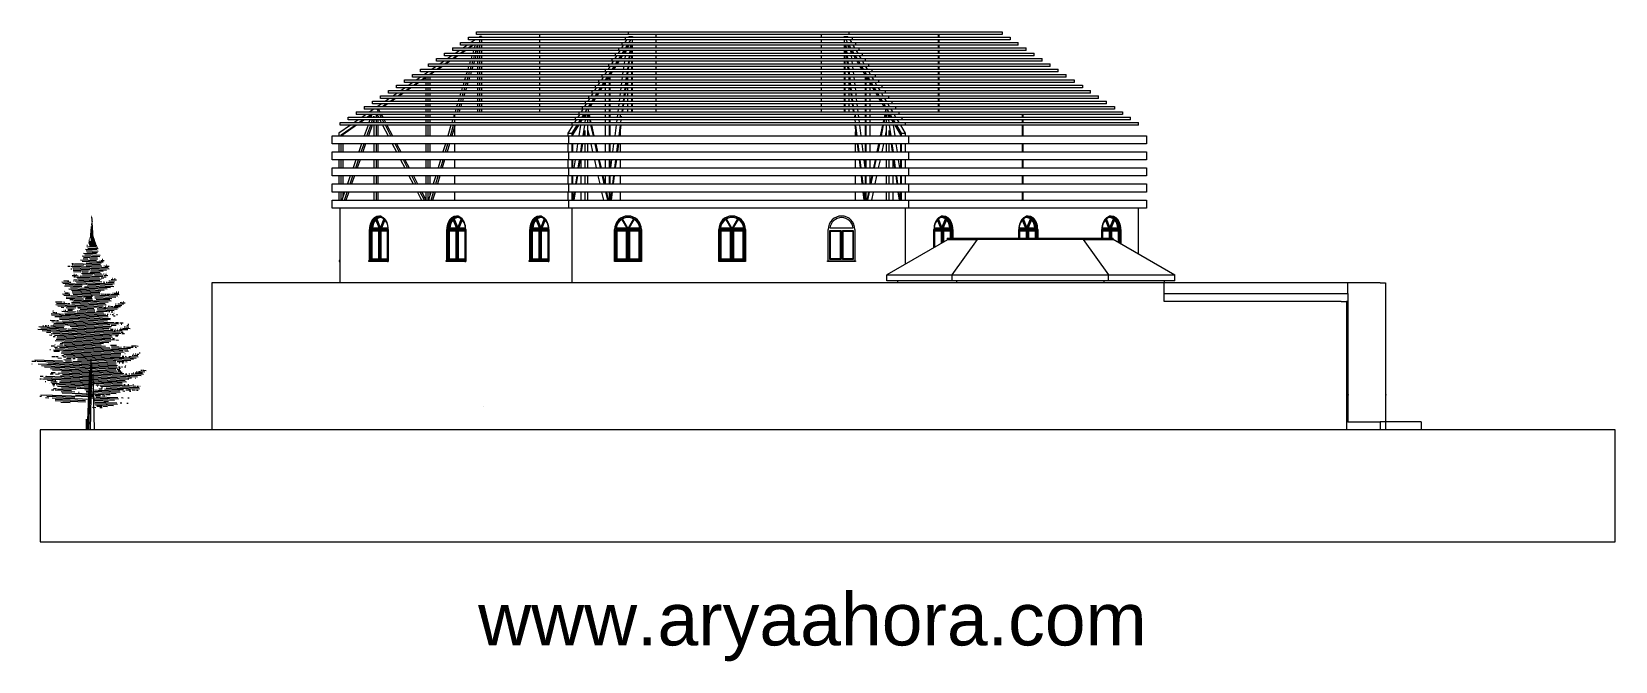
# Model space of a CAD drawing. Header units: millimetres. Extents: x -31964 to 27360, y -8966 to 14600.
import ezdxf

# ---------------------------------------------------------------- set-up
doc = ezdxf.new("R2010")
doc.units = ezdxf.units.MM
for name, color, linetype, lineweight in [('A-DETL-GENF', 92, 'Continuous', 9), ('A-DETL-THIN', 151, 'Continuous', 9), ('A-FLOR', 192, 'Continuous', 9), ('A-GENM', 13, 'Continuous', 9), ('A-GLAZ', 151, 'Continuous', 9), ('A-GLAZ-CWMG', 51, 'Continuous', 9), ('A-ROOF', 132, 'Continuous', 9), ('A-WALL', 113, 'Continuous', 9), ('G-ANNO-TEXT', 231, 'Continuous', 9), ('I-FURN', 30, 'Continuous', 9), ('I-WALL', 2, 'Continuous', 9)]:
    doc.layers.add(name, color=color, linetype=linetype, lineweight=lineweight)
doc.styles.add('Arial', font='arial.ttf', dxfattribs={"height": 1967.065868})

msp = doc.modelspace()

# ---------------------------------------------------------------- texts
at = {"layer": 'G-ANNO-TEXT', "color": 7, "insert": (-15238, -6405), "char_height": 1967.07, "width": 29496, "attachment_point": 1, "line_spacing_factor": 0.938532, "style": 'Arial', "bg_fill": 3, "box_fill_scale": 1.25, "bg_fill_color": 0, "bg_fill_transparency": 0}
msp.add_mtext('www.aryaahora.com', dxfattribs=at)

# ---------------------------------------------------------------- blocks, each defined once
blk = doc.blocks.new('Rectangular Mullion - 50 x 150mm-153593-East')
at = {"layer": 'A-GLAZ-CWMG'}
blk.add_line((2327, 6875), (2327, 6803), dxfattribs=at)
blk = doc.blocks.new('Rectangular Mullion - 50 x 150mm-153510-East')
at = {"layer": 'A-GLAZ-CWMG'}
for p, q in [((3377, 6809), (3377, 6875)), ((3377, 6875), (3439, 6875)), ((3439, 6875), (3439, 6809))]:
    blk.add_line(p, q, dxfattribs=at)
blk = doc.blocks.new('Rectangular Mullion - 50 x 150mm-153452-East')
at = {"layer": 'A-GLAZ-CWMG'}
blk.add_line((4377, 6875), (5377, 6875), dxfattribs=at)
blk = doc.blocks.new('Rectangular Mullion - 50 x 150mm-153594-East')
at = {"layer": 'A-GLAZ-CWMG'}
for q in [(3238, 6875), (2327, 6803)]:
    blk.add_line((2327, 6875), q, dxfattribs=at)
blk = doc.blocks.new('Rectangular Mullion - 50 x 150mm-153512-East')
at = {"layer": 'A-GLAZ-CWMG'}
blk.add_line((3238, 6875), (3377, 6875), dxfattribs=at)
blk = doc.blocks.new('Rectangular Mullion - 50 x 150mm-153514-East')
at = {"layer": 'A-GLAZ-CWMG'}
for p, q in [((7377, 6875), (7441, 6875)), ((7441, 6875), (7441, 6811))]:
    blk.add_line(p, q, dxfattribs=at)
blk = doc.blocks.new('Rectangular Mullion - 50 x 150mm-153598-East')
at = {"layer": 'A-GLAZ-CWMG'}
for p in [(8377, 6875), (8553, 6810)]:
    blk.add_line(p, (8553, 6875), dxfattribs=at)
blk = doc.blocks.new('Rectangular Mullion - 50 x 150mm-153523-East')
at = {"layer": 'A-GLAZ-CWMG'}
for q in [(7642, 6875), (7441, 6811)]:
    blk.add_line((7441, 6875), q, dxfattribs=at)
blk = doc.blocks.new('Rectangular Mullion - 50 x 150mm-153524-East')
at = {"layer": 'A-GLAZ-CWMG'}
for q in [(4377, 6875), (3439, 6809)]:
    blk.add_line((3439, 6875), q, dxfattribs=at)
blk = doc.blocks.new('Rectangular Mullion - 50 x 150mm-153525-East')
at = {"layer": 'A-GLAZ-CWMG'}
blk.add_line((7642, 6875), (8377, 6875), dxfattribs=at)
blk = doc.blocks.new('Rectangular Mullion - 50 x 150mm-153604-East')
at = {"layer": 'A-GLAZ-CWMG'}
blk.add_line((8553, 6810), (8553, 6875), dxfattribs=at)
blk = doc.blocks.new('Arched _2_ - Arched _2_-211955-East')
at = {"layer": 'A-GLAZ'}
for p, q in [((18750, 1025), (18775, 1025)), ((18775, 1000), (18750, 1000)), ((18775, 1000), (18775, 1025))]:
    blk.add_line(p, q, dxfattribs=at)
blk = doc.blocks.new('Arched _2_ - Arched _2_-211956-East')
at = {"layer": 'A-GLAZ'}
for p, q in [((17337, 1025), (17362, 1025)), ((17362, 1000), (17337, 1000)), ((17362, 1000), (17362, 1025))]:
    blk.add_line(p, q, dxfattribs=at)
blk = doc.blocks.new('HOOR LIGHT - HOOR LIGHT-165948-East')
at = {"layer": 'A-GENM'}
for p, q in [((-20403, 11200), (-11713, 11200)), ((-20403, 11100), (-20403, 11200)), ((-11713, 11100), (-20403, 11100)), ((-11713, 11200), (768, 11200)), ((-11713, 11100), (-11713, 11200)), ((768, 11100), (-11713, 11100)), ((768, 11200), (9494, 11200)), ((768, 11100), (768, 11200)), ((9494, 11100), (768, 11100)), ((9494, 11100), (9494, 11200))]:
    blk.add_line(p, q, dxfattribs=at)
blk = doc.blocks.new('HOOR LIGHT1 - HOOR LIGHT-166020-East')
at = {"layer": 'A-GENM'}
for p, q in [((-20103, 11400), (-11589, 11400)), ((-20103, 11300), (-20103, 11400)), ((-11589, 11300), (-20103, 11300)), ((-11589, 11400), (644, 11400)), ((-11589, 11300), (-11589, 11400)), ((644, 11300), (-11589, 11300)), ((644, 11400), (9194, 11400)), ((644, 11300), (644, 11400)), ((9194, 11300), (644, 11300)), ((9194, 11300), (9194, 11400))]:
    blk.add_line(p, q, dxfattribs=at)
blk = doc.blocks.new('HOOR LIGHT2 - HOOR LIGHT-166050-East')
at = {"layer": 'A-GENM'}
for p, q in [((-19803, 11600), (-11464, 11600)), ((-19803, 11600), (-19803, 11500)), ((-11464, 11500), (-19803, 11500)), ((-11464, 11600), (520, 11600)), ((-11464, 11600), (-11464, 11500)), ((520, 11500), (-11464, 11500)), ((520, 11600), (8894, 11600)), ((520, 11600), (520, 11500)), ((8894, 11500), (520, 11500)), ((8894, 11600), (8894, 11500))]:
    blk.add_line(p, q, dxfattribs=at)
blk = doc.blocks.new('HOOR LIGHT3 - HOOR LIGHT-166080-East')
at = {"layer": 'A-GENM'}
for p, q in [((-19503, 11800), (-11340, 11800)), ((-19503, 11800), (-19503, 11700)), ((-11340, 11700), (-19503, 11700)), ((-11340, 11800), (395, 11800)), ((-11340, 11800), (-11340, 11700)), ((395, 11700), (-11340, 11700)), ((395, 11800), (8594, 11800)), ((395, 11800), (395, 11700)), ((8594, 11700), (395, 11700)), ((8594, 11800), (8594, 11700))]:
    blk.add_line(p, q, dxfattribs=at)
blk = doc.blocks.new('HOOR LIGHT4 - HOOR LIGHT-166110-East')
at = {"layer": 'A-GENM'}
for p, q in [((-19203, 12000), (-11216, 12000)), ((-19203, 11900), (-19203, 12000)), ((-11216, 11900), (-19203, 11900)), ((-11216, 12000), (271, 12000)), ((-11216, 11900), (-11216, 12000)), ((271, 11900), (-11216, 11900)), ((271, 12000), (8294, 12000)), ((271, 11900), (271, 12000)), ((8294, 11900), (271, 11900)), ((8294, 11900), (8294, 12000))]:
    blk.add_line(p, q, dxfattribs=at)
blk = doc.blocks.new('HOOR LIGHT5 - HOOR LIGHT-166140-East')
at = {"layer": 'A-GENM'}
for p, q in [((-18903, 12200), (-11092, 12200)), ((-18903, 12100), (-18903, 12200)), ((-11092, 12100), (-18903, 12100)), ((-11092, 12200), (147, 12200)), ((-11092, 12100), (-11092, 12200)), ((147, 12100), (-11092, 12100)), ((147, 12200), (7994, 12200)), ((147, 12100), (147, 12200)), ((7994, 12100), (147, 12100)), ((7994, 12100), (7994, 12200))]:
    blk.add_line(p, q, dxfattribs=at)
blk = doc.blocks.new('HOOR LIGHT6 - HOOR LIGHT-166170-East')
at = {"layer": 'A-GENM'}
for p, q in [((-18603, 12400), (-10967, 12400)), ((-18603, 12300), (-18603, 12400)), ((-10967, 12300), (-18603, 12300)), ((-10967, 12400), (23, 12400)), ((-10967, 12300), (-10967, 12400)), ((23, 12300), (-10967, 12300)), ((23, 12400), (7694, 12400)), ((23, 12300), (23, 12400)), ((7694, 12300), (23, 12300)), ((7694, 12300), (7694, 12400))]:
    blk.add_line(p, q, dxfattribs=at)
blk = doc.blocks.new('HOOR LIGHT7 - HOOR LIGHT-166200-East')
at = {"layer": 'A-GENM'}
for p, q in [((-18303, 12600), (-10843, 12600)), ((-18303, 12500), (-18303, 12600)), ((-10843, 12500), (-18303, 12500)), ((-10843, 12600), (-102, 12600)), ((-10843, 12500), (-10843, 12600)), ((-102, 12500), (-10843, 12500)), ((-102, 12600), (7394, 12600)), ((-102, 12500), (-102, 12600)), ((7394, 12500), (-102, 12500)), ((7394, 12600), (7394, 12500))]:
    blk.add_line(p, q, dxfattribs=at)
blk = doc.blocks.new('HOOR LIGHT8 - HOOR LIGHT-166230-East')
at = {"layer": 'A-GENM'}
for p, q in [((-18003, 12800), (-10719, 12800)), ((-18003, 12700), (-18003, 12800)), ((-10719, 12700), (-18003, 12700)), ((-10719, 12800), (-226, 12800)), ((-10719, 12700), (-10719, 12800)), ((-226, 12700), (-10719, 12700)), ((-226, 12800), (7094, 12800)), ((-226, 12700), (-226, 12800)), ((7094, 12700), (-226, 12700)), ((7094, 12800), (7094, 12700))]:
    blk.add_line(p, q, dxfattribs=at)
blk = doc.blocks.new('HOOR LIGHT9 - HOOR LIGHT-166260-East')
at = {"layer": 'A-GENM'}
for p, q in [((-17703, 13000), (-10595, 13000)), ((-17703, 12900), (-17703, 13000)), ((-10595, 12900), (-17703, 12900)), ((-10595, 13000), (-350, 13000)), ((-10595, 12900), (-10595, 13000)), ((-350, 12900), (-10595, 12900)), ((-350, 13000), (6794, 13000)), ((-350, 12900), (-350, 13000)), ((6794, 12900), (-350, 12900)), ((6794, 12900), (6794, 13000))]:
    blk.add_line(p, q, dxfattribs=at)
blk = doc.blocks.new('HOOR LIGHT10 - HOOR LIGHT-166290-East')
at = {"layer": 'A-GENM'}
for p, q in [((-17403, 13200), (-10470, 13200)), ((-17403, 13100), (-17403, 13200)), ((-10470, 13100), (-17403, 13100)), ((-10470, 13200), (-474, 13200)), ((-10470, 13100), (-10470, 13200)), ((-474, 13100), (-10470, 13100)), ((-474, 13200), (6494, 13200)), ((-474, 13100), (-474, 13200)), ((6494, 13100), (-474, 13100)), ((6494, 13100), (6494, 13200))]:
    blk.add_line(p, q, dxfattribs=at)
blk = doc.blocks.new('HOOR LIGHT11 - HOOR LIGHT-166320-East')
at = {"layer": 'A-GENM'}
for p, q in [((-17103, 13400), (-10346, 13400)), ((-17103, 13300), (-17103, 13400)), ((-10346, 13300), (-17103, 13300)), ((-10346, 13400), (-599, 13400)), ((-10346, 13300), (-10346, 13400)), ((-599, 13300), (-10346, 13300)), ((-599, 13400), (6194, 13400)), ((-599, 13300), (-599, 13400)), ((6194, 13300), (-599, 13300)), ((6194, 13300), (6194, 13400))]:
    blk.add_line(p, q, dxfattribs=at)
blk = doc.blocks.new('HOOR LIGHT12 - HOOR LIGHT-166350-East')
at = {"layer": 'A-GENM'}
for p, q in [((-16803, 13600), (-10222, 13600)), ((-16803, 13500), (-16803, 13600)), ((-10222, 13500), (-16803, 13500)), ((-10222, 13600), (-723, 13600)), ((-10222, 13500), (-10222, 13600)), ((-723, 13500), (-10222, 13500)), ((-723, 13600), (5894, 13600)), ((-723, 13500), (-723, 13600)), ((5894, 13500), (-723, 13500)), ((5894, 13500), (5894, 13600))]:
    blk.add_line(p, q, dxfattribs=at)
blk = doc.blocks.new('HOOR LIGHT13 - HOOR LIGHT-166380-East')
at = {"layer": 'A-GENM'}
for p, q in [((-16503, 13800), (-10098, 13800)), ((-16503, 13700), (-16503, 13800)), ((-10098, 13700), (-16503, 13700)), ((-10098, 13800), (-847, 13800)), ((-10098, 13700), (-10098, 13800)), ((-847, 13700), (-10098, 13700)), ((-847, 13800), (5594, 13800)), ((-847, 13700), (-847, 13800)), ((5594, 13700), (-847, 13700)), ((5594, 13700), (5594, 13800))]:
    blk.add_line(p, q, dxfattribs=at)
blk = doc.blocks.new('HOOR LIGHT14 - HOOR LIGHT-166410-East')
at = {"layer": 'A-GENM'}
for p, q in [((-16203, 14000), (-9973, 14000)), ((-16203, 14000), (-16203, 13900)), ((-9973, 13900), (-16203, 13900)), ((-9973, 14000), (-971, 14000)), ((-9973, 13900), (-9973, 14000)), ((-971, 13900), (-9973, 13900)), ((-971, 14000), (5294, 14000)), ((-971, 13900), (-971, 14000)), ((5294, 13900), (-971, 13900)), ((5294, 13900), (5294, 14000))]:
    blk.add_line(p, q, dxfattribs=at)
blk = doc.blocks.new('HOOR LIGHT15 - HOOR LIGHT-166476-East')
at = {"layer": 'A-GENM'}
for p, q in [((-15903, 14200), (-9849, 14200)), ((-15903, 14100), (-15903, 14200)), ((-9849, 14100), (-15903, 14100)), ((-9849, 14200), (-1096, 14200)), ((-9849, 14100), (-9849, 14200)), ((-1096, 14100), (-9849, 14100)), ((-1096, 14200), (4994, 14200)), ((-1096, 14100), (-1096, 14200)), ((4994, 14100), (-1096, 14100)), ((4994, 14100), (4994, 14200))]:
    blk.add_line(p, q, dxfattribs=at)
blk = doc.blocks.new('HOOR LIGHT16 - HOOR LIGHT-166506-East')
at = {"layer": 'A-GENM'}
for p, q in [((-15603, 14400), (-9725, 14400)), ((-15603, 14300), (-15603, 14400)), ((-9725, 14300), (-15603, 14300)), ((-9725, 14400), (-1220, 14400)), ((-9725, 14300), (-9725, 14400)), ((-1220, 14300), (-9725, 14300)), ((-1220, 14400), (4694, 14400)), ((-1220, 14300), (-1220, 14400)), ((4694, 14300), (-1220, 14300)), ((4694, 14400), (4694, 14300))]:
    blk.add_line(p, q, dxfattribs=at)
blk = doc.blocks.new('HOOR LIGHT17 - HOOR LIGHT-166536-East')
at = {"layer": 'A-GENM'}
for p, q in [((-15303, 14600), (-9601, 14600)), ((-15303, 14500), (-15303, 14600)), ((-9601, 14500), (-15303, 14500)), ((-9601, 14600), (-1344, 14600)), ((-9601, 14500), (-9601, 14600)), ((-1344, 14500), (-9601, 14500)), ((-1344, 14600), (4394, 14600)), ((-1344, 14500), (-1344, 14600)), ((4394, 14500), (-1344, 14500)), ((4394, 14600), (4394, 14500))]:
    blk.add_line(p, q, dxfattribs=at)
blk = doc.blocks.new('TRUESS - TRUESS-169564-East')
at = {"layer": 'A-GENM'}
for p, q in [((-15350, 14300), (-15496, 14200)), ((-15170, 14423), (-15204, 14400)), ((-15170, 14400), (-15170, 14423)), ((-15113, 14423), (-15170, 14423)), ((-15170, 14200), (-15170, 14300)), ((-15113, 14423), (-15113, 14400)), ((-15113, 14300), (-15113, 14200)), ((-16226, 13700), (-16372, 13600)), ((-16199, 13600), (-16053, 13700)), ((-15996, 13700), (-16142, 13600)), ((-15934, 13900), (-16080, 13800)), ((-15907, 13800), (-15761, 13900)), ((-15704, 13900), (-15850, 13800)), ((-15642, 14100), (-15787, 14000)), ((-15615, 14000), (-15469, 14100)), ((-15412, 14100), (-15558, 14000)), ((-15474, 13700), (-15504, 13600)), ((-15414, 13900), (-15444, 13800)), ((-15407, 13600), (-15377, 13700)), ((-15354, 14100), (-15384, 14000)), ((-15320, 13700), (-15350, 13600)), ((-15347, 13800), (-15317, 13900)), ((-15263, 13890), (-15290, 13800)), ((-15287, 14000), (-15263, 14080)), ((-15263, 14080), (-15263, 14000)), ((-15263, 13900), (-15263, 13800)), ((-15263, 13700), (-15263, 13600)), ((-15170, 14000), (-15170, 14100)), ((-15170, 13800), (-15170, 13900)), ((-15170, 13600), (-15170, 13700)), ((-15113, 14100), (-15113, 14000)), ((-15113, 13900), (-15113, 13800)), ((-15113, 13700), (-15113, 13600)), ((-17102, 13100), (-17248, 13000)), ((-17075, 13000), (-16929, 13100)), ((-16872, 13100), (-17018, 13000)), ((-16810, 13300), (-16956, 13200)), ((-16783, 13200), (-16637, 13300)), ((-16580, 13300), (-16726, 13200)), ((-16518, 13500), (-16664, 13400)), ((-16491, 13400), (-16345, 13500)), ((-16288, 13500), (-16434, 13400)), ((-15655, 13100), (-15685, 13000)), ((-15595, 13300), (-15625, 13200)), ((-15588, 13000), (-15558, 13100)), ((-15534, 13500), (-15564, 13400)), ((-15500, 13100), (-15530, 13000)), ((-15527, 13200), (-15497, 13300)), ((-15440, 13300), (-15470, 13200)), ((-15467, 13400), (-15437, 13500)), ((-15380, 13500), (-15410, 13400)), ((-15263, 13500), (-15263, 13400)), ((-15263, 13300), (-15263, 13200)), ((-15263, 13100), (-15263, 13000)), ((-15170, 13400), (-15170, 13500)), ((-15170, 13200), (-15170, 13300)), ((-15170, 13000), (-15170, 13100)), ((-15113, 13500), (-15113, 13400)), ((-15113, 13300), (-15113, 13200)), ((-15113, 13100), (-15113, 13000)), ((-17978, 12500), (-18124, 12400)), ((-17951, 12400), (-17805, 12500)), ((-17748, 12500), (-17894, 12400)), ((-17686, 12700), (-17832, 12600)), ((-17659, 12600), (-17513, 12700)), ((-17456, 12700), (-17602, 12600)), ((-17394, 12900), (-17540, 12800)), ((-17367, 12800), (-17221, 12900)), ((-17204, 12873), (-17310, 12800)), ((-17204, 12900), (-17204, 12800)), ((-17204, 12700), (-17204, 12600)), ((-17204, 12500), (-17204, 12400)), ((-17111, 12800), (-17111, 12900)), ((-17111, 12600), (-17111, 12700)), ((-17111, 12400), (-17111, 12500)), ((-17054, 12900), (-17054, 12800)), ((-17054, 12700), (-17054, 12600)), ((-17054, 12500), (-17054, 12400)), ((-15835, 12500), (-15865, 12400)), ((-15775, 12700), (-15805, 12600)), ((-15768, 12400), (-15738, 12500)), ((-15715, 12900), (-15745, 12800)), ((-15681, 12500), (-15711, 12400)), ((-15708, 12600), (-15678, 12700)), ((-15621, 12700), (-15651, 12600)), ((-15648, 12800), (-15618, 12900)), ((-15561, 12900), (-15591, 12800)), ((-15263, 12900), (-15263, 12800)), ((-15263, 12700), (-15263, 12600)), ((-15263, 12500), (-15263, 12400)), ((-15170, 12800), (-15170, 12900)), ((-15170, 12600), (-15170, 12700)), ((-15170, 12400), (-15170, 12500)), ((-15113, 12900), (-15113, 12800)), ((-15113, 12700), (-15113, 12600)), ((-15113, 12500), (-15113, 12400)), ((-18854, 11900), (-19000, 11800)), ((-18827, 11800), (-18681, 11900)), ((-18624, 11900), (-18770, 11800)), ((-18562, 12100), (-18708, 12000)), ((-18535, 12000), (-18389, 12100)), ((-18332, 12100), (-18478, 12000)), ((-18270, 12300), (-18416, 12200)), ((-18243, 12200), (-18097, 12300)), ((-18040, 12300), (-18186, 12200)), ((-17204, 12300), (-17204, 12200)), ((-17204, 12100), (-17204, 12000)), ((-17204, 11900), (-17204, 11800)), ((-17111, 12200), (-17111, 12300)), ((-17111, 12000), (-17111, 12100)), ((-17111, 11800), (-17111, 11900)), ((-17054, 12300), (-17054, 12200)), ((-17054, 12100), (-17054, 12000)), ((-17054, 11900), (-17054, 11800)), ((-16016, 11900), (-16046, 11800)), ((-15956, 12100), (-15986, 12000)), ((-15949, 11800), (-15919, 11900)), ((-15896, 12300), (-15926, 12200)), ((-15862, 11900), (-15892, 11800)), ((-15889, 12000), (-15859, 12100)), ((-15801, 12100), (-15831, 12000)), ((-15828, 12200), (-15798, 12300)), ((-15741, 12300), (-15771, 12200)), ((-15263, 12300), (-15263, 12200)), ((-15263, 12100), (-15263, 12000)), ((-15263, 11900), (-15263, 11800)), ((-15170, 12200), (-15170, 12300)), ((-15170, 12000), (-15170, 12100)), ((-15170, 11800), (-15170, 11900)), ((-15113, 12300), (-15113, 12200)), ((-15113, 12100), (-15113, 12000)), ((-15113, 11900), (-15113, 11800)), ((-19730, 11300), (-19876, 11200)), ((-19703, 11200), (-19557, 11300)), ((-19500, 11300), (-19646, 11200)), ((-19438, 11500), (-19584, 11400)), ((-19411, 11400), (-19265, 11500)), ((-19228, 11486), (-19354, 11400)), ((-19293, 11300), (-19328, 11200)), ((-19146, 11700), (-19292, 11600)), ((-19223, 11500), (-19258, 11400)), ((-19230, 11200), (-19194, 11300)), ((-19145, 11279), (-19172, 11200)), ((-19159, 11400), (-19145, 11442)), ((-19145, 11442), (-19145, 11400)), ((-19145, 11300), (-19145, 11200)), ((-19052, 11400), (-19052, 11500)), ((-19052, 11200), (-19052, 11300)), ((-19029, 11500), (-18977, 11400)), ((-19013, 11673), (-18973, 11700)), ((-18975, 11600), (-19013, 11673)), ((-18956, 11673), (-19013, 11673)), ((-18995, 11434), (-18995, 11400)), ((-18995, 11300), (-18995, 11200)), ((-18916, 11700), (-18956, 11673)), ((-18956, 11673), (-18918, 11600)), ((-18925, 11300), (-18873, 11200)), ((-18871, 11400), (-18923, 11500)), ((-18866, 11500), (-18814, 11400)), ((-18767, 11200), (-18819, 11300)), ((-18762, 11300), (-18709, 11200)), ((-17204, 11700), (-17204, 11600)), ((-17204, 11500), (-17204, 11400)), ((-17204, 11300), (-17204, 11200)), ((-17111, 11600), (-17111, 11700)), ((-17111, 11400), (-17111, 11500)), ((-17111, 11200), (-17111, 11300)), ((-17054, 11700), (-17054, 11600)), ((-17054, 11500), (-17054, 11400)), ((-17054, 11300), (-17054, 11200)), ((-16197, 11300), (-16227, 11200)), ((-16136, 11500), (-16166, 11400)), ((-16076, 11700), (-16106, 11600)), ((-16009, 11600), (-15979, 11700)), ((-15922, 11700), (-15952, 11600)), ((-15263, 11700), (-15263, 11600)), ((-15170, 11600), (-15170, 11700)), ((-15113, 11700), (-15113, 11600)), ((-20022, 11100), (-20460, 10800)), ((-20460, 10800), (-20460, 10700)), ((-20368, 10745), (-19849, 11100)), ((-20368, 10700), (-20368, 10745)), ((-20310, 10745), (-20368, 10745)), ((-19792, 11100), (-20310, 10745)), ((-20310, 10745), (-20310, 10700)), ((-19364, 11100), (-19504, 10700)), ((-19405, 10700), (-19265, 11100)), ((-19207, 11100), (-19348, 10700)), ((-19145, 11100), (-19145, 10700)), ((-19052, 10700), (-19052, 11100)), ((-18995, 11100), (-18995, 10700)), ((-18821, 11100), (-18612, 10700)), ((-18506, 10700), (-18715, 11100)), ((-18657, 11100), (-18449, 10700)), ((-17204, 11100), (-17204, 10700)), ((-17111, 10700), (-17111, 11100)), ((-17054, 11100), (-17054, 10700)), ((-16257, 11100), (-16377, 10700)), ((-16280, 10700), (-16160, 11100)), ((-16108, 11080), (-16223, 10700)), ((-16129, 11200), (-16108, 11270)), ((-20460, 10400), (-20460, 10100)), ((-20368, 10100), (-20368, 10400)), ((-20310, 10400), (-20310, 10100)), ((-19609, 10400), (-19715, 10100)), ((-19616, 10100), (-19510, 10400)), ((-19453, 10400), (-19559, 10100)), ((-19145, 10400), (-19145, 10100)), ((-19052, 10100), (-19052, 10400)), ((-18995, 10400), (-18995, 10100)), ((-18456, 10400), (-18299, 10100)), ((-18193, 10100), (-18350, 10400)), ((-18292, 10400), (-18136, 10100)), ((-17204, 10400), (-17204, 10100)), ((-17111, 10100), (-17111, 10400)), ((-17054, 10400), (-17054, 10100)), ((-16467, 10400), (-16558, 10100)), ((-16461, 10100), (-16370, 10400)), ((-16313, 10400), (-16403, 10100)), ((-20460, 9800), (-20460, 9500)), ((-20368, 9500), (-20368, 9800)), ((-20310, 9800), (-20310, 9500)), ((-19820, 9800), (-19925, 9500)), ((-19827, 9500), (-19721, 9800)), ((-19664, 9800), (-19769, 9500)), ((-19145, 9800), (-19145, 9500)), ((-19052, 9500), (-19052, 9800)), ((-18995, 9800), (-18995, 9500)), ((-18143, 9800), (-17987, 9500)), ((-17880, 9500), (-18037, 9800)), ((-17980, 9800), (-17823, 9500)), ((-17204, 9800), (-17204, 9500)), ((-17111, 9500), (-17111, 9800)), ((-17054, 9800), (-17054, 9500)), ((-16648, 9800), (-16738, 9500)), ((-16641, 9500), (-16551, 9800)), ((-16494, 9800), (-16584, 9500)), ((-20460, 9200), (-20460, 8900)), ((-20368, 8900), (-20368, 9200)), ((-20310, 9200), (-20310, 8900)), ((-20031, 9200), (-20136, 8900)), ((-20037, 8900), (-19932, 9200)), ((-19875, 9200), (-19980, 8900)), ((-19145, 9200), (-19145, 8900)), ((-19052, 8900), (-19052, 9200)), ((-18995, 9200), (-18995, 8900)), ((-17830, 9200), (-17674, 8900)), ((-17568, 8900), (-17724, 9200)), ((-17667, 9200), (-17510, 8900)), ((-17204, 9200), (-17204, 8900)), ((-17111, 8900), (-17111, 9200)), ((-17054, 9200), (-17054, 8900)), ((-16829, 9200), (-16919, 8900)), ((-16822, 8900), (-16731, 9200)), ((-16674, 9200), (-16765, 8900)), ((-20460, 8600), (-20460, 8300)), ((-20368, 8300), (-20368, 8600)), ((-20241, 8600), (-20347, 8300)), ((-20310, 8600), (-20310, 8404)), ((-20248, 8300), (-20143, 8600)), ((-20085, 8600), (-20191, 8300)), ((-19145, 8600), (-19145, 8300)), ((-19052, 8300), (-19052, 8600)), ((-18995, 8600), (-18995, 8300)), ((-17517, 8600), (-17361, 8300)), ((-17255, 8300), (-17411, 8600)), ((-17354, 8600), (-17204, 8312)), ((-17204, 8600), (-17204, 8300)), ((-17111, 8300), (-17111, 8600)), ((-17009, 8600), (-17100, 8300)), ((-17054, 8600), (-17054, 8452)), ((-17002, 8300), (-16912, 8600)), ((-16855, 8600), (-16945, 8300))]:
    blk.add_line(p, q, dxfattribs=at)
blk = doc.blocks.new('TRUESS2 - TRUESS-173441-East')
at = {"layer": 'A-GENM'}
for p, q in [((-9732, 14200), (-9670, 14300)), ((-9607, 14400), (-9592, 14423)), ((-9532, 14300), (-9595, 14200)), ((-9592, 14423), (-9455, 14423)), ((-9455, 14423), (-9469, 14400)), ((-9455, 14400), (-9455, 14423)), ((-9455, 14200), (-9455, 14300)), ((-10109, 13600), (-10047, 13700)), ((-9984, 13800), (-9921, 13900)), ((-9909, 13700), (-9972, 13600)), ((-9897, 13600), (-9835, 13700)), ((-9858, 14000), (-9795, 14100)), ((-9783, 13900), (-9846, 13800)), ((-9772, 13800), (-9709, 13900)), ((-9736, 13600), (-9723, 13700)), ((-9658, 14100), (-9721, 14000)), ((-9710, 13800), (-9697, 13900)), ((-9646, 14000), (-9583, 14100)), ((-9586, 13700), (-9599, 13600)), ((-9560, 13900), (-9573, 13800)), ((-9557, 13600), (-9544, 13700)), ((-9534, 14100), (-9547, 14000)), ((-9531, 13800), (-9518, 13900)), ((-9505, 14000), (-9495, 14080)), ((-9495, 14080), (-9495, 14000)), ((-9495, 13900), (-9495, 13800)), ((-9495, 13700), (-9495, 13600)), ((-9455, 14000), (-9455, 14100)), ((-9455, 13800), (-9455, 13900)), ((-9455, 13600), (-9455, 13700)), ((-10487, 13000), (-10424, 13100)), ((-10361, 13200), (-10298, 13300)), ((-10286, 13100), (-10349, 13000)), ((-10275, 13000), (-10212, 13100)), ((-10235, 13400), (-10172, 13500)), ((-10160, 13300), (-10223, 13200)), ((-10149, 13200), (-10086, 13300)), ((-10035, 13500), (-10098, 13400)), ((-10023, 13400), (-9960, 13500)), ((-9814, 13000), (-9801, 13100)), ((-9788, 13200), (-9775, 13300)), ((-9762, 13400), (-9749, 13500)), ((-9663, 13100), (-9676, 13000)), ((-9637, 13300), (-9650, 13200)), ((-9634, 13000), (-9621, 13100)), ((-9611, 13500), (-9624, 13400)), ((-9608, 13200), (-9596, 13300)), ((-9583, 13400), (-9570, 13500)), ((-9495, 13500), (-9495, 13400)), ((-9495, 13300), (-9495, 13200)), ((-9495, 13100), (-9495, 13000)), ((-9455, 13400), (-9455, 13500)), ((-9455, 13200), (-9455, 13300)), ((-9455, 13000), (-9455, 13100)), ((-10864, 12400), (-10801, 12500)), ((-10738, 12600), (-10675, 12700)), ((-10663, 12500), (-10726, 12400)), ((-10652, 12400), (-10589, 12500)), ((-10612, 12800), (-10549, 12900)), ((-10537, 12700), (-10600, 12600)), ((-10526, 12600), (-10463, 12700)), ((-10412, 12900), (-10475, 12800)), ((-10467, 12600), (-10467, 12693)), ((-10467, 12400), (-10467, 12500)), ((-10400, 12800), (-10337, 12900)), ((-10330, 12900), (-10330, 12800)), ((-10330, 12700), (-10330, 12600)), ((-10330, 12500), (-10330, 12400)), ((-10290, 12800), (-10290, 12900)), ((-10290, 12600), (-10290, 12700)), ((-10290, 12400), (-10290, 12500)), ((-9892, 12400), (-9879, 12500)), ((-9866, 12600), (-9853, 12700)), ((-9840, 12800), (-9827, 12900)), ((-9741, 12500), (-9754, 12400)), ((-9715, 12700), (-9728, 12600)), ((-9712, 12400), (-9699, 12500)), ((-9689, 12900), (-9702, 12800)), ((-9686, 12600), (-9673, 12700)), ((-9660, 12800), (-9647, 12900)), ((-9632, 13000), (-9632, 13017)), ((-9632, 12800), (-9632, 12900)), ((-9632, 12600), (-9632, 12700)), ((-9632, 12400), (-9632, 12500)), ((-9495, 12900), (-9495, 12800)), ((-9495, 12700), (-9495, 12600)), ((-9495, 12500), (-9495, 12400)), ((-9455, 12800), (-9455, 12900)), ((-9455, 12600), (-9455, 12700)), ((-9455, 12400), (-9455, 12500)), ((-11241, 11800), (-11178, 11900)), ((-11115, 12000), (-11052, 12100)), ((-11040, 11900), (-11103, 11800)), ((-11029, 11800), (-10966, 11900)), ((-10989, 12200), (-10926, 12300)), ((-10914, 12100), (-10977, 12000)), ((-10903, 12000), (-10840, 12100)), ((-10789, 12300), (-10852, 12200)), ((-10777, 12200), (-10714, 12300)), ((-10467, 12200), (-10467, 12300)), ((-10467, 12000), (-10467, 12100)), ((-10467, 11800), (-10467, 11900)), ((-10330, 12300), (-10330, 12200)), ((-10330, 12100), (-10330, 12000)), ((-10330, 11900), (-10330, 11800)), ((-10290, 12200), (-10290, 12300)), ((-10290, 12000), (-10290, 12100)), ((-10290, 11800), (-10290, 11900)), ((-9969, 11800), (-9956, 11900)), ((-9943, 12000), (-9930, 12100)), ((-9917, 12200), (-9905, 12300)), ((-9819, 11900), (-9832, 11800)), ((-9793, 12100), (-9806, 12000)), ((-9790, 11800), (-9777, 11900)), ((-9767, 12300), (-9780, 12200)), ((-9764, 12000), (-9751, 12100)), ((-9738, 12200), (-9725, 12300)), ((-9632, 12200), (-9632, 12300)), ((-9632, 12000), (-9632, 12100)), ((-9632, 11800), (-9632, 11900)), ((-9495, 12300), (-9495, 12200)), ((-9495, 12100), (-9495, 12000)), ((-9495, 11900), (-9495, 11800)), ((-9455, 12200), (-9455, 12300)), ((-9455, 12000), (-9455, 12100)), ((-9455, 11800), (-9455, 11900)), ((-11618, 11200), (-11555, 11300)), ((-11492, 11400), (-11429, 11500)), ((-11417, 11300), (-11480, 11200)), ((-11406, 11200), (-11343, 11300)), ((-11366, 11600), (-11303, 11700)), ((-11291, 11500), (-11354, 11400)), ((-11280, 11400), (-11217, 11500)), ((-11229, 11300), (-11244, 11200)), ((-11166, 11700), (-11229, 11600)), ((-11199, 11500), (-11214, 11400)), ((-11125, 11400), (-11125, 11500)), ((-11125, 11200), (-11125, 11300)), ((-11116, 11500), (-11093, 11400)), ((-11109, 11673), (-11091, 11700)), ((-11092, 11600), (-11109, 11673)), ((-11071, 11300), (-11048, 11200)), ((-11047, 11400), (-11070, 11500)), ((-11003, 11200), (-11025, 11300)), ((-10467, 11600), (-10467, 11700)), ((-10467, 11400), (-10467, 11500)), ((-10467, 11200), (-10467, 11300)), ((-10330, 11700), (-10330, 11600)), ((-10330, 11500), (-10330, 11400)), ((-10330, 11300), (-10330, 11200)), ((-10290, 11600), (-10290, 11700)), ((-10290, 11400), (-10290, 11500)), ((-10290, 11200), (-10290, 11300)), ((-10047, 11200), (-10034, 11300)), ((-10021, 11400), (-10008, 11500)), ((-9995, 11600), (-9982, 11700)), ((-9896, 11300), (-9909, 11200)), ((-9878, 11441), (-9884, 11400)), ((-9845, 11700), (-9858, 11600)), ((-9816, 11600), (-9803, 11700)), ((-9632, 11600), (-9632, 11700)), ((-9495, 11700), (-9495, 11600)), ((-9455, 11600), (-9455, 11700)), ((-11869, 10800), (-11680, 11100)), ((-11869, 10700), (-11869, 10800)), ((-11869, 10800), (-11731, 10800)), ((-11543, 11100), (-11731, 10800)), ((-11731, 10800), (-11731, 10700)), ((-11692, 10745), (-11468, 11100)), ((-11692, 10700), (-11692, 10745)), ((-11457, 10700), (-11397, 11100)), ((-11382, 11200), (-11374, 11250)), ((-11259, 11100), (-11320, 10700)), ((-11277, 10700), (-11248, 10896)), ((-11248, 10896), (-11248, 10700)), ((-11125, 10700), (-11125, 11100)), ((-11074, 10700), (-11125, 10931)), ((-11026, 11100), (-10936, 10700)), ((-10890, 10700), (-10980, 11100)), ((-10467, 10700), (-10467, 11100)), ((-10330, 11100), (-10330, 10700)), ((-10290, 10700), (-10290, 11100)), ((-10112, 10700), (-10060, 11100)), ((-9922, 11100), (-9974, 10700)), ((-9932, 10700), (-9881, 11100)), ((-11869, 10100), (-11869, 10400)), ((-11731, 10400), (-11731, 10100)), ((-11692, 10100), (-11692, 10400)), ((-11548, 10100), (-11503, 10400)), ((-11365, 10400), (-11411, 10100)), ((-11368, 10100), (-11323, 10400)), ((-11248, 10400), (-11248, 10100)), ((-11125, 10100), (-11125, 10400)), ((-10939, 10100), (-11006, 10400)), ((-10869, 10400), (-10801, 10100)), ((-10756, 10100), (-10823, 10400)), ((-10467, 10100), (-10467, 10400)), ((-10330, 10400), (-10330, 10100)), ((-10290, 10100), (-10290, 10400)), ((-10190, 10100), (-10151, 10400)), ((-10013, 10400), (-10052, 10100)), ((-10010, 10100), (-9971, 10400)), ((-11869, 9500), (-11869, 9800)), ((-11731, 9800), (-11731, 9500)), ((-11692, 9500), (-11692, 9800)), ((-11639, 9500), (-11594, 9800)), ((-11456, 9800), (-11501, 9500)), ((-11459, 9500), (-11413, 9800)), ((-11385, 9500), (-11385, 9800)), ((-11248, 9800), (-11248, 9500)), ((-11125, 9500), (-11125, 9800)), ((-10804, 9500), (-10872, 9800)), ((-10734, 9800), (-10667, 9500)), ((-10621, 9500), (-10688, 9800)), ((-10467, 9500), (-10467, 9800)), ((-10330, 9800), (-10330, 9500)), ((-10290, 9500), (-10290, 9800)), ((-10267, 9500), (-10228, 9800)), ((-10091, 9800), (-10130, 9500)), ((-10088, 9500), (-10049, 9800)), ((-11869, 8900), (-11869, 9200)), ((-11731, 9200), (-11731, 8900)), ((-11692, 8900), (-11692, 9200)), ((-11692, 9151), (-11684, 9200)), ((-11547, 9200), (-11592, 8900)), ((-11549, 8900), (-11504, 9200)), ((-11385, 8900), (-11385, 9200)), ((-11248, 9200), (-11248, 8900)), ((-11125, 8900), (-11125, 9200)), ((-10670, 8900), (-10737, 9200)), ((-10599, 9200), (-10532, 8900)), ((-10487, 8900), (-10554, 9200)), ((-10467, 8900), (-10467, 9200)), ((-10330, 9200), (-10330, 8900)), ((-10290, 8900), (-10290, 9200)), ((-10169, 9200), (-10207, 8900)), ((-10166, 8900), (-10127, 9200)), ((-11869, 8300), (-11869, 8600)), ((-11731, 8600), (-11731, 8300)), ((-11692, 8300), (-11692, 8600)), ((-11637, 8600), (-11683, 8300)), ((-11640, 8300), (-11595, 8600)), ((-11385, 8300), (-11385, 8600)), ((-11248, 8600), (-11248, 8300)), ((-11125, 8300), (-11125, 8600)), ((-10535, 8300), (-10603, 8600)), ((-10465, 8600), (-10398, 8300)), ((-10352, 8300), (-10419, 8600)), ((-10330, 8600), (-10330, 8300)), ((-10290, 8300), (-10290, 8600)), ((-10246, 8600), (-10285, 8300)), ((-10243, 8300), (-10204, 8600))]:
    blk.add_line(p, q, dxfattribs=at)
blk = doc.blocks.new('TRUESS3 - TRUESS-173606-East')
at = {"layer": 'A-GENM'}
for p, q in [((-1517, 14400), (-1531, 14423)), ((-1531, 14423), (-1531, 14400)), ((-1531, 14423), (-1392, 14423)), ((-1531, 14300), (-1531, 14200)), ((-1398, 14200), (-1458, 14300)), ((-1392, 14423), (-1378, 14400)), ((-1319, 14300), (-1259, 14200)), ((-1531, 14100), (-1531, 14000)), ((-1531, 13900), (-1531, 13800)), ((-1531, 13700), (-1531, 13600)), ((-1493, 14080), (-1483, 14000)), ((-1493, 14000), (-1493, 14080)), ((-1493, 13800), (-1493, 13900)), ((-1493, 13600), (-1493, 13700)), ((-1471, 13900), (-1459, 13800)), ((-1444, 14000), (-1456, 14100)), ((-1447, 13700), (-1434, 13600)), ((-1419, 13800), (-1432, 13900)), ((-1409, 14100), (-1350, 14000)), ((-1395, 13600), (-1407, 13700)), ((-1280, 14000), (-1339, 14100)), ((-1293, 13900), (-1280, 13800)), ((-1291, 13900), (-1231, 13800)), ((-1268, 13700), (-1256, 13600)), ((-1161, 13800), (-1221, 13900)), ((-1200, 14100), (-1141, 14000)), ((-1172, 13700), (-1113, 13600)), ((-1043, 13600), (-1102, 13700)), ((-1082, 13900), (-1022, 13800)), ((-963, 13700), (-904, 13600)), ((-1531, 13500), (-1531, 13400)), ((-1531, 13300), (-1531, 13200)), ((-1531, 13100), (-1531, 13000)), ((-1493, 13400), (-1493, 13500)), ((-1493, 13200), (-1493, 13300)), ((-1493, 13000), (-1493, 13100)), ((-1422, 13500), (-1410, 13400)), ((-1398, 13300), (-1386, 13200)), ((-1371, 13400), (-1383, 13500)), ((-1373, 13100), (-1361, 13000)), ((-1346, 13200), (-1358, 13300)), ((-1322, 13000), (-1334, 13100)), ((-1244, 13500), (-1231, 13400)), ((-1219, 13300), (-1207, 13200)), ((-1195, 13100), (-1183, 13000)), ((-1054, 13500), (-994, 13400)), ((-924, 13400), (-983, 13500)), ((-935, 13300), (-876, 13200)), ((-806, 13200), (-865, 13300)), ((-844, 13500), (-785, 13400)), ((-817, 13100), (-757, 13000)), ((-687, 13000), (-746, 13100)), ((-726, 13300), (-667, 13200)), ((-607, 13100), (-548, 13000)), ((-1531, 12900), (-1531, 12800)), ((-1531, 12700), (-1531, 12600)), ((-1531, 12500), (-1531, 12400)), ((-1493, 12800), (-1493, 12900)), ((-1493, 12600), (-1493, 12700)), ((-1493, 12400), (-1493, 12500)), ((-1354, 12900), (-1354, 12800)), ((-1354, 12700), (-1354, 12600)), ((-1354, 12500), (-1354, 12400)), ((-1349, 12900), (-1337, 12800)), ((-1324, 12700), (-1312, 12600)), ((-1297, 12800), (-1309, 12900)), ((-1300, 12500), (-1288, 12400)), ((-1273, 12600), (-1285, 12700)), ((-1248, 12400), (-1261, 12500)), ((-1170, 12900), (-1158, 12800)), ((-1146, 12700), (-1134, 12600)), ((-1121, 12500), (-1109, 12400)), ((-743, 12900), (-743, 12800)), ((-743, 12700), (-743, 12600)), ((-743, 12500), (-743, 12400)), ((-705, 12800), (-705, 12900)), ((-705, 12600), (-705, 12700)), ((-705, 12400), (-705, 12500)), ((-698, 12900), (-639, 12800)), ((-569, 12800), (-628, 12900)), ((-579, 12700), (-520, 12600)), ((-566, 12677), (-566, 12600)), ((-566, 12500), (-566, 12400)), ((-450, 12600), (-509, 12700)), ((-489, 12900), (-430, 12800)), ((-461, 12500), (-402, 12400)), ((-331, 12400), (-391, 12500)), ((-370, 12700), (-311, 12600)), ((-252, 12500), (-192, 12400)), ((-1531, 12300), (-1531, 12200)), ((-1531, 12100), (-1531, 12000)), ((-1531, 11900), (-1531, 11800)), ((-1493, 12200), (-1493, 12300)), ((-1493, 12000), (-1493, 12100)), ((-1493, 11800), (-1493, 11900)), ((-1354, 12300), (-1354, 12200)), ((-1354, 12100), (-1354, 12000)), ((-1354, 11900), (-1354, 11800)), ((-1276, 12300), (-1263, 12200)), ((-1251, 12100), (-1239, 12000)), ((-1224, 12200), (-1236, 12300)), ((-1227, 11900), (-1214, 11800)), ((-1199, 12000), (-1212, 12100)), ((-1175, 11800), (-1187, 11900)), ((-1097, 12300), (-1085, 12200)), ((-1073, 12100), (-1060, 12000)), ((-1048, 11900), (-1036, 11800)), ((-743, 12300), (-743, 12200)), ((-743, 12100), (-743, 12000)), ((-743, 11900), (-743, 11800)), ((-705, 12200), (-705, 12300)), ((-705, 12000), (-705, 12100)), ((-705, 11800), (-705, 11900)), ((-566, 12300), (-566, 12200)), ((-566, 12100), (-566, 12000)), ((-566, 11900), (-566, 11800)), ((-342, 12300), (-283, 12200)), ((-213, 12200), (-272, 12300)), ((-224, 12100), (-164, 12000)), ((-94, 12000), (-154, 12100)), ((-133, 12300), (-74, 12200)), ((-105, 11900), (-46, 11800)), ((24, 11800), (-35, 11900)), ((-15, 12100), (45, 12000)), ((104, 11900), (163, 11800)), ((-1531, 11700), (-1531, 11600)), ((-1493, 11600), (-1493, 11700)), ((-1354, 11700), (-1354, 11600)), ((-1202, 11700), (-1190, 11600)), ((-1151, 11600), (-1163, 11700)), ((-1126, 11400), (-1132, 11446)), ((-1102, 11200), (-1114, 11300)), ((-1024, 11700), (-1012, 11600)), ((-999, 11500), (-987, 11400)), ((-975, 11300), (-963, 11200)), ((-743, 11700), (-743, 11600)), ((-743, 11500), (-743, 11400)), ((-743, 11300), (-743, 11200)), ((-705, 11600), (-705, 11700)), ((-705, 11400), (-705, 11500)), ((-705, 11200), (-705, 11300)), ((-566, 11700), (-566, 11600)), ((-566, 11500), (-566, 11400)), ((-566, 11300), (-566, 11200)), ((-49, 11300), (-70, 11200)), ((-7, 11500), (-28, 11400)), ((-27, 11200), (-6, 11300)), ((13, 11700), (30, 11673)), ((30, 11673), (14, 11600)), ((15, 11400), (36, 11500)), ((45, 11500), (45, 11400)), ((45, 11300), (45, 11200)), ((143, 11600), (83, 11700)), ((129, 11400), (115, 11500)), ((132, 11500), (191, 11400)), ((158, 11200), (143, 11300)), ((261, 11400), (202, 11500)), ((223, 11700), (282, 11600)), ((250, 11300), (310, 11200)), ((380, 11200), (321, 11300)), ((341, 11500), (400, 11400)), ((460, 11300), (519, 11200)), ((-1129, 11100), (-1080, 10700)), ((-1041, 10700), (-1089, 11100)), ((-950, 11100), (-902, 10700)), ((-743, 11100), (-743, 10700)), ((-705, 10700), (-705, 11100)), ((-566, 11100), (-566, 10700)), ((-92, 11100), (-176, 10700)), ((-133, 10700), (-49, 11100)), ((45, 10887), (6, 10700)), ((45, 11100), (45, 10700)), ((161, 10700), (161, 10896)), ((161, 10896), (189, 10700)), ((229, 10700), (172, 11100)), ((292, 11229), (297, 11200)), ((311, 11100), (368, 10700)), ((369, 11100), (579, 10745)), ((617, 10800), (439, 11100)), ((578, 11100), (756, 10800)), ((579, 10745), (579, 10700)), ((617, 10700), (617, 10800)), ((617, 10800), (756, 10800)), ((756, 10800), (756, 10700)), ((-1043, 10400), (-1007, 10100)), ((-967, 10100), (-1004, 10400)), ((-865, 10400), (-828, 10100)), ((-743, 10400), (-743, 10100)), ((-705, 10100), (-705, 10400)), ((-566, 10400), (-566, 10100)), ((-240, 10400), (-303, 10100)), ((-260, 10100), (-197, 10400)), ((-58, 10400), (-121, 10100)), ((45, 10400), (45, 10100)), ((161, 10100), (161, 10400)), ((231, 10400), (274, 10100)), ((314, 10100), (272, 10400)), ((411, 10400), (453, 10100)), ((579, 10400), (579, 10100)), ((617, 10100), (617, 10400)), ((756, 10400), (756, 10100)), ((-970, 9800), (-933, 9500)), ((-894, 9500), (-931, 9800)), ((-792, 9800), (-755, 9500)), ((-743, 9800), (-743, 9500)), ((-705, 9500), (-705, 9800)), ((-566, 9800), (-566, 9500)), ((-367, 9800), (-430, 9500)), ((-387, 9500), (-324, 9800)), ((-185, 9800), (-248, 9500)), ((45, 9800), (45, 9500)), ((161, 9500), (161, 9800)), ((300, 9800), (300, 9500)), ((317, 9800), (360, 9500)), ((400, 9500), (357, 9800)), ((496, 9800), (539, 9500)), ((579, 9800), (579, 9500)), ((617, 9500), (617, 9800)), ((756, 9800), (756, 9500)), ((-897, 9200), (-860, 8900)), ((-821, 8900), (-857, 9200)), ((-743, 9200), (-743, 8900)), ((-705, 8900), (-705, 9200)), ((-566, 9200), (-566, 8900)), ((-494, 9200), (-557, 8900)), ((-514, 8900), (-451, 9200)), ((-312, 9200), (-375, 8900)), ((45, 9200), (45, 8900)), ((161, 8900), (161, 9200)), ((300, 9200), (300, 8900)), ((403, 9200), (445, 8900)), ((485, 8900), (443, 9200)), ((579, 9200), (579, 8900)), ((617, 8900), (617, 9200)), ((756, 9200), (756, 8900)), ((-823, 8600), (-787, 8300)), ((-747, 8300), (-784, 8600)), ((-743, 8600), (-743, 8300)), ((-705, 8300), (-705, 8600)), ((-621, 8600), (-684, 8300)), ((-641, 8300), (-578, 8600)), ((-439, 8600), (-502, 8300)), ((45, 8600), (45, 8300)), ((161, 8300), (161, 8600)), ((300, 8600), (300, 8300)), ((488, 8600), (531, 8300)), ((571, 8300), (528, 8600)), ((579, 8600), (579, 8300)), ((617, 8300), (617, 8600)), ((756, 8600), (756, 8300))]:
    blk.add_line(p, q, dxfattribs=at)
blk = doc.blocks.new('Bed _2_ - 1422 x 1981mm - Double-188209-East')
at = {"layer": 'I-FURN'}
blk.add_line((-15051, 559), (-15053, 559), dxfattribs=at)
blk = doc.blocks.new('Arched _2_ - Arched _2_ 2-252812-East')
at = {"layer": 'A-GLAZ'}
for p, q in [((-20403, 6040), (-20440, 6034)), ((-20440, 6034), (-20440, 6000)), ((-20440, 6000), (-20403, 6000))]:
    blk.add_line(p, q, dxfattribs=at)
blk = doc.blocks.new('Arched _2_ - Arched _2_ 2-V1-East')
at = {"layer": 'A-GLAZ'}
for p, q in [((-19276, 7200), (-19276, 6051)), ((-19259, 6053), (-19259, 7185)), ((-19255, 7174), (-19259, 7185)), ((-19259, 7185), (-18930, 7185)), ((-19255, 6064), (-19255, 7174)), ((-18942, 7174), (-19255, 7174)), ((-18606, 7225), (-19247, 7225)), ((-19223, 7135), (-19240, 7152)), ((-19240, 7152), (-19240, 6086)), ((-18957, 7152), (-19240, 7152)), ((-18949, 7243), (-19230, 7243)), ((-19223, 7135), (-19223, 6103)), ((-18965, 7135), (-19223, 7135)), ((-19211, 6103), (-19211, 7135)), ((-19084, 7575), (-18949, 7243)), ((-19066, 7590), (-19038, 7590)), ((-18924, 7243), (-19066, 7590)), ((-19038, 7590), (-18905, 7264)), ((-18957, 7152), (-18965, 7135)), ((-18965, 6103), (-18965, 7135)), ((-18957, 6086), (-18957, 7152)), ((-18930, 7185), (-18942, 7174)), ((-18942, 7174), (-18942, 6064)), ((-18930, 7185), (-18930, 6053)), ((-18926, 7185), (-18930, 7185)), ((-18926, 6053), (-18926, 7185)), ((-18914, 7243), (-18924, 7243)), ((-18923, 6053), (-18923, 7185)), ((-18919, 7174), (-18923, 7185)), ((-18923, 7185), (-18604, 7185)), ((-18878, 7700), (-18922, 7700)), ((-18891, 7660), (-18919, 7660)), ((-18919, 6064), (-18919, 7174)), ((-18606, 7174), (-18919, 7174)), ((-18772, 7590), (-18914, 7243)), ((-18888, 7135), (-18904, 7152)), ((-18904, 7152), (-18904, 6086)), ((-18621, 7152), (-18904, 7152)), ((-18874, 7660), (-18891, 7660)), ((-18889, 7243), (-18753, 7575)), ((-18608, 7243), (-18889, 7243)), ((-18888, 7135), (-18888, 6103)), ((-18629, 7135), (-18888, 7135)), ((-18875, 6103), (-18875, 7135)), ((-18734, 7555), (-18861, 7243)), ((-18621, 7152), (-18629, 7135)), ((-18629, 6103), (-18629, 7135)), ((-18621, 6086), (-18621, 7152)), ((-18604, 7176), (-18606, 7174)), ((-18606, 7174), (-18606, 6064)), ((-19338, 6034), (-19287, 6047)), ((-19338, 6000), (-19338, 6034)), ((-18631, 6034), (-19338, 6034)), ((-18631, 6000), (-19338, 6000)), ((-19287, 6050), (-19276, 6051)), ((-19287, 6047), (-19287, 6050)), ((-18604, 6050), (-19287, 6050)), ((-18604, 6047), (-19287, 6047)), ((-19276, 6051), (-18604, 6051)), ((-19255, 6064), (-19259, 6053)), ((-18930, 6053), (-19259, 6053)), ((-18942, 6064), (-19255, 6064)), ((-19223, 6103), (-19240, 6086)), ((-19240, 6086), (-18957, 6086)), ((-19223, 6103), (-18965, 6103)), ((-18965, 6103), (-18957, 6086)), ((-18942, 6064), (-18930, 6053)), ((-18930, 6053), (-18926, 6053)), ((-18919, 6064), (-18923, 6053)), ((-18604, 6053), (-18923, 6053)), ((-18606, 6064), (-18919, 6064)), ((-18888, 6103), (-18904, 6086)), ((-18904, 6086), (-18621, 6086)), ((-18888, 6103), (-18629, 6103)), ((-18604, 6040), (-18631, 6034)), ((-18631, 6034), (-18631, 6000)), ((-18631, 6000), (-18604, 6000)), ((-18629, 6103), (-18621, 6086)), ((-18606, 6064), (-18604, 6062))]:
    blk.add_line(p, q, dxfattribs=at)
for centre, major_axis, start_param, end_param in [((-18922, 7200), (0, 500), 0.050206, 1.570796), ((-18922, 7200), (0, 460), 5.387273, 7.799607), ((-18919, 7200), (0, 460), 1.356798, 1.516422), ((-18919, 7200), (0, 460), 0.079817, 1.354121), ((-18919, 7200), (0, 442), 0.557542, 1.473357), ((-18891, 7200), (0, 442), 0.634366, 1.473357), ((-18919, 7200), (0, 442), 5.79353, 6.772841), ((-18891, 7200), (0, 442), 0.069986, 0.489656), ((-18919, 7200), (0, 442), 4.809828, 5.725643)]:
    blk.add_ellipse(centre, major_axis=major_axis, ratio=0.707107, start_param=start_param, end_param=end_param, dxfattribs=at)
blk = doc.blocks.new('Arched _2_ - Arched _2_ 2-V2-East')
at = {"layer": 'A-GLAZ'}
for p, q in [((-16377, 7200), (-16377, 6051)), ((-16360, 6053), (-16360, 7185)), ((-16356, 7174), (-16360, 7185)), ((-16360, 7185), (-16031, 7185)), ((-16356, 6064), (-16356, 7174)), ((-16043, 7174), (-16356, 7174)), ((-15706, 7225), (-16348, 7225)), ((-16324, 7135), (-16341, 7152)), ((-16341, 7152), (-16341, 6086)), ((-16058, 7152), (-16341, 7152)), ((-16050, 7243), (-16331, 7243)), ((-16324, 7135), (-16324, 6103)), ((-16066, 7135), (-16324, 7135)), ((-16312, 6103), (-16312, 7135)), ((-16185, 7575), (-16050, 7243)), ((-16167, 7590), (-16139, 7590)), ((-16025, 7243), (-16167, 7590)), ((-16139, 7590), (-16006, 7264)), ((-16058, 7152), (-16066, 7135)), ((-16066, 6103), (-16066, 7135)), ((-16058, 6086), (-16058, 7152)), ((-16031, 7185), (-16043, 7174)), ((-16043, 7174), (-16043, 6064)), ((-16031, 7185), (-16031, 6053)), ((-16027, 7185), (-16031, 7185)), ((-16027, 6053), (-16027, 7185)), ((-16014, 7243), (-16025, 7243)), ((-16024, 6053), (-16024, 7185)), ((-16020, 7174), (-16024, 7185)), ((-16024, 7185), (-15705, 7185)), ((-15979, 7700), (-16023, 7700)), ((-15992, 7660), (-16020, 7660)), ((-16020, 6064), (-16020, 7174)), ((-15707, 7174), (-16020, 7174)), ((-15873, 7590), (-16014, 7243)), ((-15988, 7135), (-16005, 7152)), ((-16005, 7152), (-16005, 6086)), ((-15722, 7152), (-16005, 7152)), ((-15975, 7660), (-15992, 7660)), ((-15990, 7243), (-15854, 7575)), ((-15709, 7243), (-15990, 7243)), ((-15988, 7135), (-15988, 6103)), ((-15730, 7135), (-15988, 7135)), ((-15976, 6103), (-15976, 7135)), ((-15835, 7555), (-15962, 7243)), ((-15722, 7152), (-15730, 7135)), ((-15730, 6103), (-15730, 7135)), ((-15722, 6086), (-15722, 7152)), ((-15705, 7176), (-15707, 7174)), ((-15707, 7174), (-15707, 6064)), ((-16439, 6034), (-16387, 6047)), ((-16439, 6000), (-16439, 6034)), ((-15732, 6034), (-16439, 6034)), ((-15732, 6000), (-16439, 6000)), ((-16387, 6050), (-16377, 6051)), ((-16387, 6047), (-16387, 6050)), ((-15705, 6050), (-16387, 6050)), ((-15705, 6047), (-16387, 6047)), ((-16377, 6051), (-15705, 6051)), ((-16356, 6064), (-16360, 6053)), ((-16031, 6053), (-16360, 6053)), ((-16043, 6064), (-16356, 6064)), ((-16324, 6103), (-16341, 6086)), ((-16341, 6086), (-16058, 6086)), ((-16324, 6103), (-16066, 6103)), ((-16066, 6103), (-16058, 6086)), ((-16043, 6064), (-16031, 6053)), ((-16031, 6053), (-16027, 6053)), ((-16020, 6064), (-16024, 6053)), ((-15705, 6053), (-16024, 6053)), ((-15707, 6064), (-16020, 6064)), ((-15988, 6103), (-16005, 6086)), ((-16005, 6086), (-15722, 6086)), ((-15988, 6103), (-15730, 6103)), ((-15705, 6040), (-15732, 6034)), ((-15732, 6034), (-15732, 6000)), ((-15732, 6000), (-15705, 6000)), ((-15730, 6103), (-15722, 6086)), ((-15707, 6064), (-15705, 6062))]:
    blk.add_line(p, q, dxfattribs=at)
for centre, major_axis, start_param, end_param in [((-16023, 7200), (0, 500), 0.050206, 1.570796), ((-16023, 7200), (0, 460), 5.387273, 7.799607), ((-16020, 7200), (0, 460), 1.356798, 1.516422), ((-16020, 7200), (0, 460), 0.079817, 1.354121), ((-16020, 7200), (0, 442), 0.557542, 1.473357), ((-15992, 7200), (0, 442), 0.634366, 1.473357), ((-16020, 7200), (0, 442), 5.79353, 6.772841), ((-15992, 7200), (0, 442), 0.069986, 0.489656), ((-16020, 7200), (0, 442), 4.809828, 5.725643)]:
    blk.add_ellipse(centre, major_axis=major_axis, ratio=0.707107, start_param=start_param, end_param=end_param, dxfattribs=at)
blk = doc.blocks.new('Arched _2_ - Arched _2_ 2-V3-East')
at = {"layer": 'A-GLAZ'}
for p, q in [((-10096, 6053), (-10096, 7185)), ((-10085, 7174), (-10096, 7185)), ((-10096, 7185), (-9631, 7185)), ((-9167, 7225), (-10086, 7225)), ((-10085, 6064), (-10085, 7174)), ((-9642, 7174), (-10085, 7174)), ((-9668, 7243), (-10066, 7243)), ((-10046, 7135), (-10064, 7152)), ((-10064, 7152), (-10064, 6086)), ((-9664, 7152), (-10064, 7152)), ((-10046, 7135), (-10046, 6103)), ((-9681, 7135), (-10046, 7135)), ((-9860, 7575), (-9668, 7243)), ((-9634, 7243), (-9834, 7590)), ((-9664, 7152), (-9681, 7135)), ((-9681, 6103), (-9681, 7135)), ((-9664, 6086), (-9664, 7152)), ((-9631, 7185), (-9642, 7174)), ((-9642, 7174), (-9642, 6064)), ((-9619, 7243), (-9634, 7243)), ((-9631, 7185), (-9631, 6053)), ((-9621, 6053), (-9621, 7185)), ((-9610, 7174), (-9621, 7185)), ((-9621, 7185), (-9156, 7185)), ((-9418, 7590), (-9619, 7243)), ((-9610, 6064), (-9610, 7174)), ((-9167, 7174), (-9610, 7174)), ((-9571, 7135), (-9589, 7152)), ((-9589, 7152), (-9589, 6086)), ((-9189, 7152), (-9589, 7152)), ((-9584, 7243), (-9392, 7575)), ((-9186, 7243), (-9584, 7243)), ((-9571, 7135), (-9571, 6103)), ((-9206, 7135), (-9571, 7135)), ((-9189, 7152), (-9206, 7135)), ((-9206, 6103), (-9206, 7135)), ((-9189, 6086), (-9189, 7152)), ((-9156, 7185), (-9167, 7174)), ((-9167, 7174), (-9167, 6064)), ((-9156, 7185), (-9156, 6053)), ((-10126, 6051), (-9126, 6051)), ((-9126, 6050), (-10126, 6050)), ((-9126, 6047), (-10126, 6047)), ((-10126, 6034), (-10126, 6040)), ((-10126, 6000), (-10126, 6034)), ((-9126, 6034), (-10126, 6034)), ((-9126, 6000), (-10126, 6000)), ((-10085, 6064), (-10096, 6053)), ((-9631, 6053), (-10096, 6053)), ((-9642, 6064), (-10085, 6064)), ((-10046, 6103), (-10064, 6086)), ((-10064, 6086), (-9664, 6086)), ((-10046, 6103), (-9681, 6103)), ((-9681, 6103), (-9664, 6086)), ((-9642, 6064), (-9631, 6053)), ((-9610, 6064), (-9621, 6053)), ((-9156, 6053), (-9621, 6053)), ((-9167, 6064), (-9610, 6064)), ((-9571, 6103), (-9589, 6086)), ((-9589, 6086), (-9189, 6086)), ((-9571, 6103), (-9206, 6103)), ((-9206, 6103), (-9189, 6086)), ((-9167, 6064), (-9156, 6053)), ((-9126, 6040), (-9126, 6034)), ((-9126, 6034), (-9126, 6000))]:
    blk.add_line(p, q, dxfattribs=at)
for radius, start, end in [(460, 3.11544, 176.88456), (442, 121.9448, 174.41715), (442, 61.9448, 118.0552), (442, 5.58285, 58.0552)]:
    blk.add_arc((-9626, 7200), radius, start, end, dxfattribs=at)
blk = doc.blocks.new('Arched _2_ - Arched _2_ 2-V4-East')
at = {"layer": 'A-GLAZ'}
for p, q in [((-2066, 6075), (-2066, 7157)), ((-2066, 7157), (-1659, 7157)), ((-1188, 7243), (-2064, 7243)), ((-2056, 7145), (-2056, 6093)), ((-2056, 7145), (-1671, 7145)), ((-2046, 7135), (-2056, 7145)), ((-2046, 6103), (-2046, 7135)), ((-2046, 7135), (-1681, 7135)), ((-1671, 7145), (-1681, 7135)), ((-1681, 7135), (-1681, 6103)), ((-1671, 6093), (-1671, 7145)), ((-1659, 7157), (-1659, 6075)), ((-1593, 6075), (-1593, 7157)), ((-1593, 7157), (-1186, 7157)), ((-1581, 7145), (-1581, 6093)), ((-1581, 7145), (-1196, 7145)), ((-1571, 7135), (-1581, 7145)), ((-1571, 6103), (-1571, 7135)), ((-1571, 7135), (-1206, 7135)), ((-1196, 7145), (-1206, 7135)), ((-1206, 7135), (-1206, 6103)), ((-1196, 6093), (-1196, 7145)), ((-1186, 7157), (-1186, 6075)), ((-2151, 6025), (-1101, 6025)), ((-2151, 6000), (-2151, 6025)), ((-1101, 6000), (-2151, 6000)), ((-1659, 6075), (-2066, 6075)), ((-2056, 6093), (-2046, 6103)), ((-2056, 6093), (-1671, 6093)), ((-1681, 6103), (-2046, 6103)), ((-1671, 6093), (-1681, 6103)), ((-1186, 6075), (-1593, 6075)), ((-1581, 6093), (-1571, 6103)), ((-1581, 6093), (-1196, 6093)), ((-1206, 6103), (-1571, 6103)), ((-1196, 6093), (-1206, 6103)), ((-1101, 6025), (-1101, 6000))]:
    blk.add_line(p, q, dxfattribs=at)
blk.add_arc((-1626, 7200), 440, 5.60831, 174.39169, dxfattribs=at)
blk = doc.blocks.new('Arched _2_ - Arched _2_ 2-V5-East')
at = {"layer": 'A-GLAZ'}
for p, q in [((1835, 7185), (2153, 7185)), ((1836, 7174), (1835, 7176)), ((2478, 7225), (1836, 7225)), ((1836, 6520), (1836, 7174)), ((2150, 7174), (1836, 7174)), ((2120, 7243), (1838, 7243)), ((1860, 7135), (1852, 7152)), ((1852, 7152), (1852, 6528)), ((2134, 7152), (1852, 7152)), ((1860, 7135), (1860, 6533)), ((2118, 7135), (1860, 7135)), ((2092, 7243), (1964, 7555)), ((1984, 7575), (2120, 7243)), ((2144, 7243), (2002, 7590)), ((2122, 7660), (2105, 7660)), ((2105, 7135), (2105, 6675)), ((2153, 7700), (2109, 7700)), ((2134, 7152), (2118, 7135)), ((2118, 6682), (2118, 7135)), ((2149, 7660), (2122, 7660)), ((2134, 6692), (2134, 7152)), ((2136, 7264), (2269, 7590)), ((2155, 7243), (2144, 7243)), ((2153, 7185), (2150, 7174)), ((2150, 7174), (2150, 6701)), ((2153, 7185), (2153, 6703)), ((2296, 7590), (2155, 7243)), ((2160, 7185), (2156, 7185)), ((2156, 7185), (2156, 6704)), ((2160, 6707), (2160, 7185)), ((2172, 7174), (2160, 7185)), ((2160, 7185), (2489, 7185)), ((2172, 6713), (2172, 7174)), ((2486, 7174), (2172, 7174)), ((2179, 7243), (2315, 7575)), ((2460, 7243), (2179, 7243)), ((2196, 7135), (2188, 7152)), ((2188, 7152), (2188, 6722)), ((2470, 7152), (2188, 7152)), ((2196, 7135), (2196, 6727)), ((2454, 7135), (2196, 7135)), ((2269, 7590), (2296, 7590)), ((2441, 7135), (2441, 6875)), ((2470, 7152), (2454, 7135)), ((2454, 6875), (2454, 7135)), ((2470, 6875), (2470, 7152)), ((2489, 7185), (2486, 7174)), ((2486, 7174), (2486, 6875)), ((2489, 7185), (2489, 6875)), ((2506, 7200), (2506, 6875))]:
    blk.add_line(p, q, dxfattribs=at)
for centre, major_axis, start_param, end_param in [((2149, 7200), (0, 442), 0.557542, 1.473357), ((2153, 7200), (0, 460), 4.766764, 7.17909), ((2149, 7200), (0, 442), 5.79353, 6.772841), ((2122, 7200), (0, 442), 5.79353, 6.213235), ((2153, 7200), (0, 500), 4.712389, 6.232979), ((2149, 7200), (0, 460), 4.929062, 6.20337), ((2122, 7200), (0, 442), 4.809828, 5.648681), ((2149, 7200), (0, 442), 4.809828, 5.725643), ((2149, 7200), (0, 460), 4.766764, 4.926387)]:
    blk.add_ellipse(centre, major_axis=major_axis, ratio=0.707107, start_param=start_param, end_param=end_param, dxfattribs=at)
blk = doc.blocks.new('Arched _2_ - Arched _2_ 2-V6-East')
at = {"layer": 'A-GLAZ'}
for p, q in [((5017, 7185), (5335, 7185)), ((5018, 7174), (5017, 7176)), ((5660, 7225), (5018, 7225)), ((5018, 6875), (5018, 7174)), ((5332, 7174), (5018, 7174)), ((5302, 7243), (5020, 7243)), ((5042, 7135), (5034, 7152)), ((5034, 7152), (5034, 6875)), ((5316, 7152), (5034, 7152)), ((5042, 7135), (5042, 6875)), ((5300, 7135), (5042, 7135)), ((5274, 7243), (5146, 7555)), ((5166, 7575), (5302, 7243)), ((5326, 7243), (5184, 7590)), ((5304, 7660), (5287, 7660)), ((5287, 7135), (5287, 6875)), ((5335, 7700), (5291, 7700)), ((5316, 7152), (5300, 7135)), ((5300, 6875), (5300, 7135)), ((5331, 7660), (5304, 7660)), ((5316, 6875), (5316, 7152)), ((5318, 7264), (5451, 7590)), ((5337, 7243), (5326, 7243)), ((5335, 7185), (5332, 7174)), ((5332, 7174), (5332, 6875)), ((5335, 7185), (5335, 6875)), ((5478, 7590), (5337, 7243)), ((5342, 7185), (5338, 7185)), ((5338, 7185), (5338, 6875)), ((5342, 6875), (5342, 7185)), ((5354, 7174), (5342, 7185)), ((5342, 7185), (5671, 7185)), ((5354, 6875), (5354, 7174)), ((5668, 7174), (5354, 7174)), ((5361, 7243), (5497, 7575)), ((5642, 7243), (5361, 7243)), ((5378, 7135), (5370, 7152)), ((5370, 7152), (5370, 6875)), ((5652, 7152), (5370, 7152)), ((5378, 7135), (5378, 6875)), ((5636, 7135), (5378, 7135)), ((5451, 7590), (5478, 7590)), ((5623, 7135), (5623, 6875)), ((5652, 7152), (5636, 7135)), ((5636, 6875), (5636, 7135)), ((5652, 6875), (5652, 7152)), ((5671, 7185), (5668, 7174)), ((5668, 7174), (5668, 6875)), ((5671, 7185), (5671, 6875)), ((5688, 7200), (5688, 6875))]:
    blk.add_line(p, q, dxfattribs=at)
for centre, major_axis, start_param, end_param in [((5331, 7200), (0, 442), 0.557542, 1.473357), ((5335, 7200), (0, 460), 4.766764, 7.17909), ((5331, 7200), (0, 442), 5.79353, 6.772841), ((5304, 7200), (0, 442), 5.79353, 6.213235), ((5335, 7200), (0, 500), 4.712389, 6.232979), ((5331, 7200), (0, 460), 4.929062, 6.20337), ((5304, 7200), (0, 442), 4.809828, 5.648681), ((5331, 7200), (0, 442), 4.809828, 5.725643), ((5331, 7200), (0, 460), 4.766764, 4.926387)]:
    blk.add_ellipse(centre, major_axis=major_axis, ratio=0.707107, start_param=start_param, end_param=end_param, dxfattribs=at)
blk = doc.blocks.new('Arched _2_ - Arched _2_ 2-V7-East')
at = {"layer": 'A-GLAZ'}
for p, q in [((8128, 7185), (8447, 7185)), ((8130, 7174), (8128, 7176)), ((8771, 7225), (8129, 7225)), ((8130, 6875), (8130, 7174)), ((8443, 7174), (8130, 7174)), ((8413, 7243), (8132, 7243)), ((8153, 7135), (8145, 7152)), ((8145, 7152), (8145, 6875)), ((8428, 7152), (8145, 7152)), ((8153, 7135), (8153, 6875)), ((8411, 7135), (8153, 7135)), ((8385, 7243), (8258, 7555)), ((8277, 7575), (8413, 7243)), ((8437, 7243), (8296, 7590)), ((8415, 7660), (8398, 7660)), ((8399, 7135), (8399, 6875)), ((8446, 7700), (8402, 7700)), ((8428, 7152), (8411, 7135)), ((8411, 6875), (8411, 7135)), ((8443, 7660), (8415, 7660)), ((8428, 6875), (8428, 7152)), ((8429, 7264), (8562, 7590)), ((8448, 7243), (8437, 7243)), ((8447, 7185), (8443, 7174)), ((8443, 7174), (8443, 6875)), ((8447, 7185), (8447, 6875)), ((8590, 7590), (8448, 7243)), ((8454, 7185), (8450, 7185)), ((8450, 7185), (8450, 6875)), ((8454, 6875), (8454, 7185)), ((8465, 7174), (8454, 7185)), ((8454, 7185), (8783, 7185)), ((8465, 6875), (8465, 7174)), ((8779, 7174), (8465, 7174)), ((8472, 7243), (8608, 7575)), ((8754, 7243), (8472, 7243)), ((8489, 7135), (8481, 7152)), ((8481, 7152), (8481, 6875)), ((8764, 7152), (8481, 7152)), ((8489, 7135), (8489, 6875)), ((8747, 7135), (8489, 7135)), ((8562, 7590), (8590, 7590)), ((8735, 7135), (8735, 6725)), ((8764, 7152), (8747, 7135)), ((8747, 6718), (8747, 7135)), ((8764, 6708), (8764, 7152)), ((8783, 7185), (8779, 7174)), ((8779, 7174), (8779, 6700)), ((8783, 7185), (8783, 6698)), ((8800, 7200), (8800, 6688))]:
    blk.add_line(p, q, dxfattribs=at)
for centre, major_axis, start_param, end_param in [((8443, 7200), (0, 442), 0.557542, 1.473357), ((8446, 7200), (0, 460), 4.766764, 7.17909), ((8443, 7200), (0, 442), 5.79353, 6.772841), ((8415, 7200), (0, 442), 5.79353, 6.213235), ((8446, 7200), (0, 500), 4.712389, 6.232979), ((8443, 7200), (0, 460), 4.929062, 6.20337), ((8415, 7200), (0, 442), 4.809828, 5.648681), ((8443, 7200), (0, 442), 4.809828, 5.725643), ((8443, 7200), (0, 460), 4.766764, 4.926387)]:
    blk.add_ellipse(centre, major_axis=major_axis, ratio=0.707107, start_param=start_param, end_param=end_param, dxfattribs=at)
blk = doc.blocks.new('POLYGON HOORNO1 - POLYGON HOORNO-266158-East')
at = {"layer": 'A-ROOF'}
for p, q in [((-20703, 8300), (-11837, 8300)), ((-20703, 8000), (-20703, 8300)), ((-11837, 8000), (-20703, 8000)), ((-11837, 8300), (893, 8300)), ((-11837, 8000), (-11837, 8300)), ((893, 8000), (-11837, 8000)), ((893, 8300), (9794, 8300)), ((893, 8000), (893, 8300)), ((9794, 8000), (893, 8000)), ((9794, 8300), (9794, 8000))]:
    blk.add_line(p, q, dxfattribs=at)
blk = doc.blocks.new('POLYGON HOORNO2 - POLYGON HOORNO-266412-East')
at = {"layer": 'A-ROOF'}
for p, q in [((-20703, 8900), (-11837, 8900)), ((-20703, 8600), (-20703, 8900)), ((-11837, 8900), (893, 8900)), ((-11837, 8600), (-11837, 8900)), ((893, 8900), (9794, 8900)), ((893, 8600), (893, 8900)), ((9794, 8900), (9794, 8600)), ((-11837, 8600), (-20703, 8600)), ((893, 8600), (-11837, 8600)), ((9794, 8600), (893, 8600))]:
    blk.add_line(p, q, dxfattribs=at)
blk = doc.blocks.new('POLYGON HOORNO3 - POLYGON HOORNO-266474-East')
at = {"layer": 'A-ROOF'}
for p, q in [((-20703, 9500), (-11837, 9500)), ((-20703, 9200), (-20703, 9500)), ((-11837, 9500), (893, 9500)), ((-11837, 9200), (-11837, 9500)), ((893, 9500), (9794, 9500)), ((893, 9200), (893, 9500)), ((9794, 9500), (9794, 9200)), ((-11837, 9200), (-20703, 9200)), ((893, 9200), (-11837, 9200)), ((9794, 9200), (893, 9200))]:
    blk.add_line(p, q, dxfattribs=at)
blk = doc.blocks.new('POLYGON HOORNO4 - POLYGON HOORNO-266536-East')
at = {"layer": 'A-ROOF'}
for p, q in [((-20703, 10100), (-11837, 10100)), ((-20703, 9800), (-20703, 10100)), ((-11837, 10100), (893, 10100)), ((-11837, 9800), (-11837, 10100)), ((893, 10100), (9794, 10100)), ((893, 9800), (893, 10100)), ((9794, 10100), (9794, 9800)), ((-11837, 9800), (-20703, 9800)), ((893, 9800), (-11837, 9800)), ((9794, 9800), (893, 9800))]:
    blk.add_line(p, q, dxfattribs=at)
blk = doc.blocks.new('POLYGON HOORNO5 - POLYGON HOORNO-266598-East')
at = {"layer": 'A-ROOF'}
for p, q in [((-20703, 10700), (-11837, 10700)), ((-20703, 10400), (-20703, 10700)), ((-11837, 10700), (893, 10700)), ((-11837, 10400), (-11837, 10700)), ((893, 10700), (9794, 10700)), ((893, 10400), (893, 10700)), ((9794, 10700), (9794, 10400)), ((-11837, 10400), (-20703, 10400)), ((893, 10400), (-11837, 10400)), ((9794, 10400), (893, 10400))]:
    blk.add_line(p, q, dxfattribs=at)
blk = doc.blocks.new('Baum _12_ - Ansicht - Baum _12_ - Ansicht-258480-East')
at = {"layer": 'A-DETL-GENF'}
for p, q in [((-29757, 7150), (-29666, 7147)), ((-29755, 7199), (-29668, 7196)), ((-29753, 7249), (-29671, 7246)), ((-29750, 7297), (-29675, 7294)), ((-29731, 7650), (-29697, 7649)), ((-29731, 7395), (-29682, 7394)), ((-29722, 7700), (-29710, 7699)), ((-29722, 7503), (-29689, 7502)), ((-29722, 7445), (-29691, 7444)), ((-29720, 7600), (-29691, 7599)), ((-29720, 7550), (-29691, 7549)), ((-29720, 7346), (-29678, 7344)), ((-29904, 6555), (-29557, 6543)), ((-29894, 6605), (-29870, 6604)), ((-29838, 6703), (-29565, 6693)), ((-29820, 6752), (-29582, 6744)), ((-29819, 6802), (-29801, 6802)), ((-29813, 6652), (-29549, 6643)), ((-29810, 6852), (-29792, 6852)), ((-29795, 6601), (-29526, 6592)), ((-29784, 6901), (-29631, 6896)), ((-29778, 6951), (-29648, 6947)), ((-29773, 7000), (-29660, 6996)), ((-29768, 7050), (-29662, 7046)), ((-29763, 7100), (-29664, 7097)), ((-29754, 6800), (-29598, 6795)), ((-29745, 6850), (-29615, 6845)), ((-29729, 7049), (-29717, 7048)), ((-29729, 7049), (-29717, 7048)), ((-29545, 6543), (-29484, 6540)), ((-30139, 6063), (-29537, 6042)), ((-30075, 6011), (-29521, 5991)), ((-30073, 6211), (-29411, 6188)), ((-30039, 6109), (-29857, 6103)), ((-30021, 6159), (-29795, 6151)), ((-30019, 6309), (-29533, 6292)), ((-29969, 6257), (-29404, 6237)), ((-29952, 6457), (-29517, 6442)), ((-29927, 6406), (-29475, 6390)), ((-29919, 5955), (-29355, 5935)), ((-29894, 6355), (-29498, 6341)), ((-29862, 6504), (-29474, 6490)), ((-29783, 6100), (-29501, 6091)), ((-29781, 6150), (-29496, 6141)), ((-29508, 5991), (-29291, 5983)), ((-29415, 6038), (-29400, 6037)), ((-29365, 6036), (-29250, 6032)), ((-29329, 6085), (-29295, 6083)), ((-30604, 5829), (-30525, 5826)), ((-30497, 5725), (-30463, 5724)), ((-30483, 5825), (-29350, 5785)), ((-30465, 5924), (-30401, 5922)), ((-30448, 5473), (-30330, 5469)), ((-30445, 5873), (-30393, 5872)), ((-30433, 5773), (-30149, 5763)), ((-30410, 5722), (-29820, 5701)), ((-30406, 5672), (-29839, 5652)), ((-30400, 5622), (-30129, 5612)), ((-30385, 5421), (-30322, 5419)), ((-30380, 5521), (-30356, 5520)), ((-30373, 5871), (-30026, 5859)), ((-30358, 5920), (-29380, 5886)), ((-30321, 5469), (-30222, 5465)), ((-30309, 5518), (-30290, 5518)), ((-30281, 5417), (-30155, 5413)), ((-30245, 5366), (-29367, 5335)), ((-30149, 5763), (-29061, 5725)), ((-30147, 5413), (-29427, 5387)), ((-30145, 5463), (-29291, 5433)), ((-30102, 5561), (-29620, 5544)), ((-30075, 5610), (-29842, 5602)), ((-30062, 5510), (-29663, 5496)), ((-29924, 5855), (-29349, 5835)), ((-29808, 5701), (-29778, 5700)), ((-29789, 5600), (-29395, 5586)), ((-29760, 5649), (-29287, 5633)), ((-29738, 5699), (-29158, 5678)), ((-29612, 5494), (-29293, 5483)), ((-29611, 5544), (-29344, 5535)), ((-29367, 5385), (-29261, 5382)), ((-29341, 5785), (-29103, 5776)), ((-29277, 5532), (-29245, 5531)), ((-29258, 5832), (-29230, 5831)), ((-29255, 5481), (-29109, 5476)), ((-29245, 5431), (-29170, 5428)), ((-29207, 5830), (-29064, 5825)), ((-29203, 5530), (-29161, 5528)), ((-29178, 5879), (-29156, 5878)), ((-29151, 5578), (-29151, 5578)), ((-29151, 5578), (-29151, 5578)), ((-28940, 5370), (-28922, 5370)), ((-28940, 5370), (-28922, 5370)), ((-28865, 5368), (-28838, 5367)), ((-28865, 5368), (-28838, 5367)), ((-30831, 5236), (-30551, 5226)), ((-30815, 4785), (-30577, 4777)), ((-30799, 5185), (-30351, 5169)), ((-30765, 5284), (-30628, 5279)), ((-30740, 4883), (-30726, 4882)), ((-30739, 5083), (-30086, 5060)), ((-30721, 4832), (-30595, 4828)), ((-30707, 5132), (-30068, 5109)), ((-30606, 5278), (-30571, 5277)), ((-30573, 4977), (-29246, 4931)), ((-30569, 4777), (-30538, 4776)), ((-30568, 4827), (-30566, 4827)), ((-30568, 4827), (-30566, 4827)), ((-30538, 5226), (-30493, 5224)), ((-30516, 5025), (-29133, 4977)), ((-30472, 4923), (-29453, 4888)), ((-30465, 5223), (-30460, 5223)), ((-30465, 5223), (-30460, 5223)), ((-30444, 4872), (-29416, 4836)), ((-30437, 4822), (-29400, 4786)), ((-30414, 4771), (-28734, 4713)), ((-30410, 5272), (-30399, 5271)), ((-30391, 5321), (-30265, 5317)), ((-30343, 5269), (-29330, 5234)), ((-30337, 5169), (-29903, 5154)), ((-30286, 5217), (-28870, 5168)), ((-30209, 5315), (-29412, 5287)), ((-29984, 5056), (-29891, 5053)), ((-29874, 5153), (-28938, 5120)), ((-29871, 5103), (-28890, 5068)), ((-29867, 5052), (-29015, 5023)), ((-29423, 4887), (-29383, 4885)), ((-29361, 4785), (-29244, 4780)), ((-29283, 5232), (-29226, 5230)), ((-29223, 4780), (-29160, 4777)), ((-29169, 5228), (-29148, 5228)), ((-29133, 4777), (-29016, 4772)), ((-29129, 5227), (-28875, 5218)), ((-29077, 5275), (-29028, 5273)), ((-29021, 5273), (-28859, 5267)), ((-29021, 5273), (-28859, 5267)), ((-28988, 4771), (-28687, 4761)), ((-28981, 5322), (-28923, 5320)), ((-28981, 5322), (-28923, 5320)), ((-28936, 4820), (-28911, 4819)), ((-28909, 5319), (-28848, 5317)), ((-28909, 5319), (-28848, 5317)), ((-28869, 4817), (-28775, 4814)), ((-28840, 5317), (-28784, 5315)), ((-28840, 5317), (-28784, 5315)), ((-28802, 4865), (-28776, 4864)), ((-28775, 4814), (-28704, 4812)), ((-28723, 4862), (-28694, 4861)), ((-31075, 4494), (-30828, 4485)), ((-31060, 4393), (-29282, 4331)), ((-31035, 4443), (-30651, 4429)), ((-30981, 4341), (-30282, 4316)), ((-30860, 4286), (-30757, 4283)), ((-30771, 4483), (-30728, 4482)), ((-30756, 4733), (-30510, 4725)), ((-30755, 4183), (-30753, 4182)), ((-30755, 4183), (-30753, 4182)), ((-30708, 4181), (-30686, 4180)), ((-30675, 4630), (-30018, 4607)), ((-30674, 4280), (-30308, 4267)), ((-30666, 4680), (-30075, 4659)), ((-30621, 4428), (-30536, 4425)), ((-30605, 4177), (-30439, 4172)), ((-30604, 4227), (-30378, 4219)), ((-30531, 4575), (-30401, 4571)), ((-30483, 4724), (-30015, 4707)), ((-30474, 4473), (-29216, 4429)), ((-30462, 4423), (-29178, 4378)), ((-30422, 4521), (-29103, 4475)), ((-30371, 4570), (-29678, 4545)), ((-30265, 4316), (-29495, 4289)), ((-30253, 4165), (-30217, 4164)), ((-30230, 4264), (-30139, 4261)), ((-30182, 4163), (-29597, 4142)), ((-30153, 4212), (-29602, 4192)), ((-30131, 4261), (-29631, 4243)), ((-30029, 4658), (-30000, 4657)), ((-29996, 4707), (-29687, 4696)), ((-29962, 4605), (-29685, 4596)), ((-29948, 4655), (-29712, 4647)), ((-29644, 4544), (-28983, 4521)), ((-29604, 4643), (-28956, 4620)), ((-29594, 4693), (-28814, 4665)), ((-29545, 4591), (-29034, 4573)), ((-29514, 4239), (-28759, 4213)), ((-29497, 4189), (-28878, 4167)), ((-29462, 4288), (-29312, 4282)), ((-29279, 4281), (-29191, 4278)), ((-29195, 4328), (-29181, 4328)), ((-29157, 4277), (-28730, 4262)), ((-29093, 4325), (-29046, 4323)), ((-29009, 4322), (-28920, 4319)), ((-28886, 4317), (-28643, 4309)), ((-28867, 4367), (-28865, 4367)), ((-28867, 4367), (-28865, 4367)), ((-28833, 4366), (-28593, 4357)), ((-28825, 4415), (-28799, 4415)), ((-28731, 4412), (-28693, 4411)), ((-28727, 4662), (-28725, 4662)), ((-28727, 4662), (-28725, 4662)), ((-28677, 4410), (-28522, 4405)), ((-28645, 4459), (-28600, 4458)), ((-28612, 4508), (-28612, 4508)), ((-28612, 4508), (-28612, 4508)), ((-28591, 4457), (-28457, 4453)), ((-28538, 4505), (-28521, 4505)), ((-31692, 3565), (-30764, 3532)), ((-31542, 3609), (-31518, 3609)), ((-31458, 3606), (-31415, 3605)), ((-31356, 3603), (-31317, 3602)), ((-31272, 3800), (-31076, 3793)), ((-31248, 3599), (-31145, 3596)), ((-31231, 4049), (-30938, 4039)), ((-31231, 4049), (-30938, 4039)), ((-31221, 3999), (-29096, 3924)), ((-31212, 3748), (-31112, 3745)), ((-31170, 4097), (-31097, 4094)), ((-31168, 4147), (-31145, 4146)), ((-31145, 3646), (-30618, 3627)), ((-31135, 3695), (-29036, 3622)), ((-31131, 3595), (-30749, 3582)), ((-31098, 3944), (-30844, 3935)), ((-31073, 3743), (-30818, 3734)), ((-31067, 4093), (-31020, 4092)), ((-31039, 3792), (-30955, 3789)), ((-30924, 3838), (-29128, 3775)), ((-30921, 3888), (-29021, 3822)), ((-30920, 4038), (-30776, 4033)), ((-30838, 3935), (-29013, 3871)), ((-30837, 4135), (-30617, 4128)), ((-30810, 3784), (-28872, 3716)), ((-30799, 3734), (-28712, 3661)), ((-30726, 4081), (-29263, 4030)), ((-30726, 4031), (-29107, 3975)), ((-30608, 3627), (-28969, 3570)), ((-30607, 4127), (-30299, 4117)), ((-30523, 3574), (-29007, 3521)), ((-30264, 4115), (-29271, 4081)), ((-29537, 4140), (-29123, 4126)), ((-29233, 4029), (-29205, 4028)), ((-29132, 4026), (-29093, 4024)), ((-29092, 4124), (-29032, 4122)), ((-29011, 4022), (-29000, 4021)), ((-28987, 3620), (-28802, 3614)), ((-28984, 4121), (-28921, 4118)), ((-28953, 4020), (-28893, 4017)), ((-28894, 3967), (-28834, 3965)), ((-28886, 4067), (-28878, 4067)), ((-28823, 3715), (-28717, 3711)), ((-28784, 4014), (-28747, 4012)), ((-28673, 3609), (-28671, 3609)), ((-28673, 3609), (-28671, 3609)), ((-28657, 3709), (-28616, 3707)), ((-28608, 3657), (-28585, 3656)), ((-28597, 3707), (-28541, 3705)), ((-28397, 3600), (-28331, 3597)), ((-28358, 3648), (-28330, 3647)), ((-31736, 3466), (-28929, 3368)), ((-31619, 3512), (-30630, 3477)), ((-31576, 3410), (-28617, 3307)), ((-31406, 3354), (-31252, 3349)), ((-31302, 3251), (-31203, 3247)), ((-31235, 3298), (-28980, 3220)), ((-31167, 3346), (-28695, 3260)), ((-31157, 3196), (-31079, 3193)), ((-31113, 3244), (-28941, 3168)), ((-31086, 3043), (-29079, 2973)), ((-31048, 3092), (-29004, 3020)), ((-31026, 3141), (-28866, 3066)), ((-31005, 3190), (-28995, 3120)), ((-30832, 2984), (-29271, 2930)), ((-30594, 3476), (-28922, 3418)), ((-30462, 3522), (-29073, 3473)), ((-29009, 3471), (-28914, 3468)), ((-28938, 3118), (-28860, 3115)), ((-28919, 3368), (-28828, 3365)), ((-28883, 3416), (-28826, 3415)), ((-28846, 3465), (-28824, 3464)), ((-28830, 3214), (-28736, 3211)), ((-28818, 3364), (-28645, 3358)), ((-28815, 3064), (-28709, 3060)), ((-28786, 3413), (-28728, 3411)), ((-28755, 3462), (-28732, 3461)), ((-28701, 3410), (-28569, 3406)), ((-28670, 3459), (-28366, 3448)), ((-28639, 3508), (-28608, 3507)), ((-28612, 3357), (-28532, 3354)), ((-28577, 3306), (-28485, 3302)), ((-28563, 3505), (-28280, 3496)), ((-28505, 3553), (-28466, 3552)), ((-28436, 3551), (-28327, 3547)), ((-31284, 2700), (-31263, 2699)), ((-31230, 2848), (-31109, 2844)), ((-31214, 2447), (-31091, 2443)), ((-31150, 2695), (-28501, 2602)), ((-31137, 2644), (-31026, 2641)), ((-31108, 2793), (-30997, 2790)), ((-31103, 2893), (-31088, 2893)), ((-31089, 2743), (-28544, 2654)), ((-31076, 2442), (-30966, 2438)), ((-31009, 2640), (-30916, 2637)), ((-30996, 2840), (-29034, 2771)), ((-30984, 2389), (-30842, 2384)), ((-30920, 2787), (-28357, 2697)), ((-30909, 2887), (-30808, 2883)), ((-30898, 2936), (-30803, 2933)), ((-30854, 2584), (-28619, 2506)), ((-30838, 2634), (-28620, 2556)), ((-30830, 2484), (-30743, 2480)), ((-30778, 2432), (-30681, 2428)), ((-30768, 2932), (-29360, 2883)), ((-30757, 2531), (-28654, 2458)), ((-30732, 2880), (-29202, 2827)), ((-30689, 2479), (-28689, 2409)), ((-30661, 2377), (-30490, 2372)), ((-30647, 2427), (-30348, 2417)), ((-30319, 2416), (-28147, 2340)), ((-29017, 2871), (-28787, 2863)), ((-28975, 2819), (-28691, 2809)), ((-28975, 2769), (-28718, 2760)), ((-28699, 2759), (-28612, 2756)), ((-28673, 2408), (-28520, 2403)), ((-28630, 2807), (-28611, 2806)), ((-28600, 2756), (-28257, 2744)), ((-28578, 2455), (-28511, 2453)), ((-28526, 2803), (-28473, 2802)), ((-28508, 2402), (-28046, 2386)), ((-28471, 2651), (-28335, 2647)), ((-28471, 2551), (-28458, 2551)), ((-28456, 2451), (-28422, 2449)), ((-28454, 2801), (-28369, 2798)), ((-28358, 2798), (-28165, 2791)), ((-28328, 2446), (-28268, 2444)), ((-28250, 2443), (-27981, 2434)), ((-28219, 2843), (-28046, 2837)), ((-28204, 2492), (-28148, 2490)), ((-28158, 2540), (-28147, 2540)), ((-28129, 2489), (-27992, 2484)), ((-28090, 2538), (-28059, 2537)), ((-28087, 2788), (-28038, 2786)), ((-28030, 2536), (-27945, 2533)), ((-28029, 2836), (-27972, 2834)), ((-27935, 2583), (-27898, 2581)), ((-31964, 2173), (-31945, 2172)), ((-31964, 2173), (-31945, 2172)), ((-31958, 2273), (-31792, 2267)), ((-31850, 2319), (-30808, 2283)), ((-31755, 2266), (-28800, 2162)), ((-31726, 2164), (-28771, 2061)), ((-31595, 2110), (-28727, 2010)), ((-31480, 2056), (-28816, 1963)), ((-31357, 2202), (-30938, 2187)), ((-31275, 1798), (-31158, 1794)), ((-31258, 1998), (-28785, 1912)), ((-31230, 1847), (-31079, 1842)), ((-31183, 1945), (-28712, 1859)), ((-31068, 1791), (-30930, 1786)), ((-30961, 1837), (-28544, 1753)), ((-30912, 2186), (-28747, 2110)), ((-30846, 1883), (-28512, 1802)), ((-30812, 1782), (-28273, 1694)), ((-30764, 2331), (-30487, 2321)), ((-30702, 2279), (-30473, 2271)), ((-30426, 2369), (-30334, 2366)), ((-30425, 2269), (-28793, 2212)), ((-30251, 2313), (-28809, 2263)), ((-30238, 2363), (-28248, 2293)), ((-29801, 1902), (-29880, -264)), ((-29750, 2339), (-29834, -293)), ((-29726, 2167), (-29778, -300)), ((-29674, 1780), (-29618, -277)), ((-28764, 2261), (-28688, 2259)), ((-28758, 1961), (-28664, 1957)), ((-28725, 1910), (-28627, 1906)), ((-28708, 2059), (-28652, 2057)), ((-28692, 2008), (-28631, 2006)), ((-28688, 2259), (-28503, 2252)), ((-28681, 2208), (-28659, 2208)), ((-28678, 1858), (-28573, 1854)), ((-28601, 2055), (-28564, 2054)), ((-28573, 2205), (-28522, 2203)), ((-28493, 2052), (-28443, 2050)), ((-28454, 1800), (-28399, 1798)), ((-28448, 2250), (-28390, 2248)), ((-28447, 2100), (-28432, 2099)), ((-28320, 1795), (-28284, 1794)), ((-28232, 1792), (-28138, 1789)), ((-28146, 1839), (-28141, 1839)), ((-28138, 1789), (-27777, 1776)), ((-28086, 1837), (-27814, 1828)), ((-28034, 1885), (-28014, 1885)), ((-27965, 1883), (-27902, 1881)), ((-27902, 1881), (-27728, 1875)), ((-27870, 1930), (-27822, 1928)), ((-27799, 1927), (-27770, 1926)), ((-27760, 1926), (-27680, 1923)), ((-31658, 1612), (-31591, 1609)), ((-31651, 1711), (-31535, 1707)), ((-31560, 1608), (-28407, 1498)), ((-31506, 1656), (-28462, 1550)), ((-31454, 1504), (-31440, 1504)), ((-31454, 1504), (-31440, 1504)), ((-31451, 1704), (-28319, 1595)), ((-31416, 1703), (-31414, 1703)), ((-31416, 1703), (-31414, 1703)), ((-31366, 1551), (-31150, 1544)), ((-31308, 1449), (-31305, 1449)), ((-31308, 1449), (-31305, 1449)), ((-31250, 1497), (-31129, 1493)), ((-31226, 1196), (-31139, 1193)), ((-31221, 1646), (-31190, 1645)), ((-31221, 1646), (-31190, 1645)), ((-31215, 1446), (-30952, 1437)), ((-31211, 1696), (-31210, 1696)), ((-31211, 1696), (-31210, 1696)), ((-31180, 1395), (-31096, 1392)), ((-31149, 1243), (-31035, 1239)), ((-31144, 1343), (-31117, 1342)), ((-31129, 1493), (-31007, 1489)), ((-31108, 1542), (-31061, 1541)), ((-31088, 1191), (-30473, 1170)), ((-31048, 1390), (-29647, 1341)), ((-31000, 1338), (-29720, 1294)), ((-30997, 1238), (-30298, 1214)), ((-30935, 1436), (-29622, 1390)), ((-30923, 1486), (-29620, 1440)), ((-30923, 1486), (-29620, 1440)), ((-30911, 1535), (-28570, 1454)), ((-30885, 1735), (-28408, 1648)), ((-30851, 1283), (-30304, 1264)), ((-30275, 1263), (-30153, 1259)), ((-30131, 1258), (-29704, 1243)), ((-29979, 1203), (-29707, 1193)), ((-29614, 1190), (-29516, 1186)), ((-29611, 1440), (-28572, 1404)), ((-29562, 1388), (-29446, 1384)), ((-29514, 1336), (-29497, 1336)), ((-29454, 1234), (-29327, 1230)), ((-29420, 1383), (-28573, 1354)), ((-29383, 1332), (-27941, 1282)), ((-29347, 1281), (-29308, 1279)), ((-29234, 1227), (-28695, 1208)), ((-29178, 1275), (-27925, 1231)), ((-28687, 1207), (-28522, 1202)), ((-28560, 1353), (-28193, 1340)), ((-28544, 1753), (-28380, 1747)), ((-28508, 1401), (-28462, 1400)), ((-28437, 1199), (-28261, 1193)), ((-28380, 1747), (-27857, 1729)), ((-28369, 1647), (-28226, 1642)), ((-28366, 1396), (-28320, 1395)), ((-28256, 1693), (-28003, 1684)), ((-28203, 1191), (-28092, 1187)), ((-28180, 1390), (-28150, 1389)), ((-28158, 1339), (-28055, 1336)), ((-28087, 1637), (-28077, 1637)), ((-28012, 1334), (-27967, 1333)), ((-27917, 1331), (-27902, 1330)), ((-31658, 961), (-31591, 959)), ((-31658, 961), (-31591, 959)), ((-31619, 1010), (-31201, 995)), ((-31619, 1010), (-31201, 995)), ((-31441, 903), (-31324, 899)), ((-31441, 903), (-31324, 899)), ((-31399, 952), (-30348, 915)), ((-31399, 952), (-30348, 915)), ((-31193, 895), (-30343, 865)), ((-31193, 895), (-30343, 865)), ((-31189, 995), (-29764, 945)), ((-31085, 791), (-30519, 771)), ((-31085, 791), (-30519, 771)), ((-31083, 841), (-30517, 821)), ((-31083, 841), (-30517, 821)), ((-30875, 733), (-30521, 721)), ((-30875, 733), (-30521, 721)), ((-30860, 1133), (-30346, 1115)), ((-30828, 1082), (-30083, 1056)), ((-30519, 771), (-29953, 751)), ((-30517, 821), (-29951, 801)), ((-30343, 865), (-29776, 845)), ((-30324, 1014), (-29886, 999)), ((-30208, 1110), (-30184, 1110)), ((-30072, 1056), (-29908, 1050)), ((-29925, 1151), (-29715, 1143)), ((-29914, 1100), (-29040, 1070)), ((-29908, 1050), (-29231, 1026)), ((-29877, 949), (-29626, 940)), ((-29858, 998), (-29633, 990)), ((-29740, 894), (-28707, 858)), ((-29680, 1142), (-28647, 1106)), ((-29647, 791), (-29291, 778)), ((-29613, 839), (-29100, 822)), ((-29600, 689), (-28750, 659)), ((-29593, 739), (-28774, 710)), ((-29583, 989), (-29458, 984)), ((-29579, 638), (-29142, 623)), ((-29550, 937), (-28731, 909)), ((-29513, 986), (-29386, 982)), ((-29491, 1186), (-28671, 1157)), ((-29308, 979), (-29218, 976)), ((-29257, 777), (-29087, 771)), ((-29198, 1025), (-29027, 1019)), ((-29113, 622), (-28902, 614)), ((-29070, 820), (-28860, 813)), ((-29011, 1069), (-28800, 1061)), ((-28648, 706), (-28581, 703)), ((-28648, 706), (-28581, 703)), ((-28605, 904), (-28538, 902)), ((-28605, 904), (-28538, 902)), ((-28546, 1153), (-28478, 1150)), ((-28404, 697), (-28350, 695)), ((-28404, 697), (-28350, 695)), ((-28361, 896), (-28307, 894)), ((-28361, 896), (-28307, 894)), ((-28301, 1144), (-28247, 1142)), ((-28033, 1185), (-27972, 1183)), ((-29919, 95), (-29927, -279)), ((-29685, 542), (-29561, 537)), ((-29526, 586), (-29334, 579)), ((-29410, 532), (-29320, 529)), ((-29300, 578), (-29130, 572))]:
    blk.add_line(p, q, dxfattribs=at)

# ---------------------------------------------------------------- linework, layer by layer
at = {"layer": 'A-DETL-THIN'}
for p, q in [((27360, -300), (-31640, -300)), ((-31640, -300), (-31640, -4500)), ((27360, -4500), (27360, -300)), ((-31640, -4500), (27360, -4500))]:
    msp.add_line(p, q, dxfattribs=at)
at = {"layer": 'A-FLOR'}
for p, q in [((-12946, 14500), (-12946, 14400)), ((-12946, 14300), (-12946, 14200)), ((-8584, 14500), (-8584, 14400)), ((-8584, 14300), (-8584, 14200)), ((-2395, 14500), (-2395, 14400)), ((-2395, 14300), (-2395, 14200)), ((1996, 14500), (1996, 14400)), ((1996, 14300), (1996, 14200)), ((2016, 14500), (2016, 14400)), ((2016, 14300), (2016, 14200)), ((10457, 4800), (17337, 4800)), ((17337, 4800), (17337, 4500)), ((17337, 4500), (17289, 4500)), ((18550, 0), (18550, -300))]:
    msp.add_line(p, q, dxfattribs=at)
at = {"layer": 'A-ROOF'}
for p, q in [((2338, 6809), (70, 5500)), ((3439, 6809), (2338, 6809)), ((2517, 5500), (3463, 6819)), ((3463, 6819), (3439, 6809)), ((7420, 6819), (3463, 6819)), ((7441, 6811), (7420, 6819)), ((7420, 6819), (8368, 5500)), ((8553, 6810), (7441, 6811)), ((8553, 6830), (10857, 5500)), ((70, 5500), (10857, 5500)), ((70, 5269), (70, 5500)), ((2517, 5269), (2517, 5500)), ((8368, 5269), (8368, 5500)), ((10857, 5269), (10857, 5500)), ((10857, 5269), (70, 5269))]:
    msp.add_line(p, q, dxfattribs=at)
at = {"layer": 'A-WALL'}
for p, q in [((-20403, 5200), (-20403, 8000)), ((-11713, 5200), (-11713, 8000)), ((768, 5903), (768, 8000)), ((9494, 6287), (9494, 8000)), ((-19311, 6040), (-19311, 7200)), ((-18604, 7200), (-18604, 6000)), ((-16412, 6040), (-16412, 7200)), ((-15705, 7200), (-15705, 6000)), ((-13301, 6040), (-13301, 7200)), ((-12594, 7200), (-12594, 6000)), ((-10126, 6040), (-10126, 7200)), ((-9126, 7200), (-9126, 6040)), ((-6226, 6040), (-6226, 7200)), ((-5226, 7200), (-5226, 6040)), ((-2126, 6025), (-2126, 7200)), ((-1126, 7200), (-1126, 6025)), ((1835, 6519), (1835, 7200)), ((2542, 7200), (2542, 6875)), ((5017, 6875), (5017, 7200)), ((5724, 7200), (5724, 6875)), ((8128, 6875), (8128, 7200)), ((8835, 7200), (8835, 6667)), ((470, 5269), (470, 5200)), ((2683, 5269), (2683, 5200)), ((8202, 5269), (8202, 5200)), ((10457, 5269), (10457, 5200)), ((18550, 5200), (18750, 5200)), ((18750, 5200), (18750, -300)), ((17089, 4500), (17289, 4500)), ((17289, 4500), (17289, -300)), ((17337, 4500), (17337, 0)), ((17337, 0), (17289, 0)), ((20092, 0), (18550, 0)), ((20092, 0), (20092, -300))]:
    msp.add_line(p, q, dxfattribs=at)
for centre in [(-9626, 7200), (-5726, 7200), (-1626, 7200)]:
    msp.add_arc(centre, 500, 0, 180, dxfattribs=at)
for centre in [(-18958, 7200), (-16059, 7200), (-12947, 7200), (2188, 7200), (5370, 7200), (8481, 7200)]:
    msp.add_ellipse(centre, major_axis=(0, 500), ratio=0.707107, start_param=4.712389, end_param=7.853982, dxfattribs=at)
at = {"layer": 'I-WALL'}
for p, q in [((-12946, 14100), (-12946, 14000)), ((-12946, 13900), (-12946, 13800)), ((-12946, 13700), (-12946, 13600)), ((-8584, 14100), (-8584, 14000)), ((-8584, 13900), (-8584, 13800)), ((-8584, 13700), (-8584, 13600)), ((-2395, 14100), (-2395, 14000)), ((-2395, 13900), (-2395, 13800)), ((-2395, 13700), (-2395, 13600)), ((1996, 14100), (1996, 14000)), ((1996, 13900), (1996, 13800)), ((1996, 13700), (1996, 13600)), ((2016, 14100), (2016, 14000)), ((2016, 13900), (2016, 13800)), ((2016, 13700), (2016, 13600)), ((-12946, 13500), (-12946, 13400)), ((-12946, 13300), (-12946, 13200)), ((-12946, 13100), (-12946, 13000)), ((-8584, 13500), (-8584, 13400)), ((-8584, 13300), (-8584, 13200)), ((-8584, 13100), (-8584, 13000)), ((-2395, 13500), (-2395, 13400)), ((-2395, 13300), (-2395, 13200)), ((-2395, 13100), (-2395, 13000)), ((1996, 13500), (1996, 13400)), ((1996, 13300), (1996, 13200)), ((1996, 13100), (1996, 13000)), ((2016, 13500), (2016, 13400)), ((2016, 13300), (2016, 13200)), ((2016, 13100), (2016, 13000)), ((-12946, 12900), (-12946, 12800)), ((-12946, 12700), (-12946, 12600)), ((-12946, 12500), (-12946, 12400)), ((-8584, 12900), (-8584, 12800)), ((-8584, 12700), (-8584, 12600)), ((-8584, 12500), (-8584, 12400)), ((-2395, 12900), (-2395, 12800)), ((-2395, 12700), (-2395, 12600)), ((-2395, 12500), (-2395, 12400)), ((1996, 12900), (1996, 12800)), ((1996, 12700), (1996, 12600)), ((1996, 12500), (1996, 12400)), ((2016, 12900), (2016, 12800)), ((2016, 12700), (2016, 12600)), ((2016, 12500), (2016, 12400)), ((-12946, 12300), (-12946, 12200)), ((-12946, 12100), (-12946, 12000)), ((-12946, 11900), (-12946, 11800)), ((-8584, 12300), (-8584, 12200)), ((-8584, 12100), (-8584, 12000)), ((-8584, 11900), (-8584, 11800)), ((-2395, 12300), (-2395, 12200)), ((-2395, 12100), (-2395, 12000)), ((-2395, 11900), (-2395, 11800)), ((1996, 12300), (1996, 12200)), ((1996, 12100), (1996, 12000)), ((1996, 11900), (1996, 11800)), ((2016, 12300), (2016, 12200)), ((2016, 12100), (2016, 12000)), ((2016, 11900), (2016, 11800)), ((-16108, 11400), (-16108, 11500)), ((-16108, 11200), (-16108, 11300)), ((-12946, 11700), (-12946, 11600)), ((-9903, 11410), (-9903, 11500)), ((-8584, 11700), (-8584, 11600)), ((-2395, 11700), (-2395, 11600)), ((-1099, 11408), (-1099, 11500)), ((1996, 11700), (1996, 11600)), ((2016, 11700), (2016, 11600)), ((5148, 11400), (5148, 11500)), ((5148, 11200), (5148, 11300)), ((5178, 11400), (5178, 11500)), ((5178, 11200), (5178, 11300)), ((-16108, 10700), (-16108, 11100)), ((-9903, 10700), (-9903, 10924)), ((-1099, 10700), (-1099, 10852)), ((5148, 10700), (5148, 11100)), ((5178, 10700), (5178, 11100)), ((-16108, 10100), (-16108, 10400)), ((-9903, 10100), (-9903, 10400)), ((-1099, 10100), (-1099, 10400)), ((5148, 10100), (5148, 10400)), ((5178, 10100), (5178, 10400)), ((-16108, 9500), (-16108, 9800)), ((-9903, 9500), (-9903, 9800)), ((-1099, 9500), (-1099, 9800)), ((5148, 9500), (5148, 9800)), ((5178, 9500), (5178, 9800)), ((-16108, 8900), (-16108, 9200)), ((-9903, 8900), (-9903, 9200)), ((-1099, 8900), (-1099, 9200)), ((5148, 8900), (5148, 9200)), ((5178, 8900), (5178, 9200)), ((-16108, 8300), (-16108, 8600)), ((-9903, 8300), (-9903, 8600)), ((-1099, 8300), (-1099, 8600)), ((5148, 8300), (5148, 8600)), ((5178, 8300), (5178, 8600)), ((18550, 5200), (-25216, 5200)), ((-25216, 5200), (-25216, -300)), ((10457, 4500), (10457, 5200)), ((17337, 4800), (17337, 5200)), ((17089, 4500), (10457, 4500)), ((17337, 0), (18550, 0))]:
    msp.add_line(p, q, dxfattribs=at)

# ---------------------------------------------------------------- block references
at = {"layer": 'A-DETL-GENF'}
msp.add_blockref('Baum _12_ - Ansicht - Baum _12_ - Ansicht-258480-East', (0, 0), dxfattribs=at)
at = {"layer": 'A-GENM'}
for name in ['TRUESS - TRUESS-169564-East', 'HOOR LIGHT16 - HOOR LIGHT-166506-East', 'HOOR LIGHT17 - HOOR LIGHT-166536-East', 'TRUESS2 - TRUESS-173441-East', 'TRUESS3 - TRUESS-173606-East', 'HOOR LIGHT13 - HOOR LIGHT-166380-East', 'HOOR LIGHT14 - HOOR LIGHT-166410-East', 'HOOR LIGHT15 - HOOR LIGHT-166476-East', 'HOOR LIGHT10 - HOOR LIGHT-166290-East', 'HOOR LIGHT11 - HOOR LIGHT-166320-East', 'HOOR LIGHT12 - HOOR LIGHT-166350-East', 'HOOR LIGHT7 - HOOR LIGHT-166200-East', 'HOOR LIGHT8 - HOOR LIGHT-166230-East', 'HOOR LIGHT9 - HOOR LIGHT-166260-East', 'HOOR LIGHT4 - HOOR LIGHT-166110-East', 'HOOR LIGHT5 - HOOR LIGHT-166140-East', 'HOOR LIGHT6 - HOOR LIGHT-166170-East', 'HOOR LIGHT1 - HOOR LIGHT-166020-East', 'HOOR LIGHT2 - HOOR LIGHT-166050-East', 'HOOR LIGHT3 - HOOR LIGHT-166080-East', 'HOOR LIGHT - HOOR LIGHT-165948-East']:
    msp.add_blockref(name, (0, 0), dxfattribs=at)
at = {"layer": 'A-GLAZ'}
for name, p in [('Arched _2_ - Arched _2_ 2-V1-East', (0, 0)), ('Arched _2_ - Arched _2_ 2-V2-East', (0, 0)), ('Arched _2_ - Arched _2_ 2-V2-East', (3111, 0)), ('Arched _2_ - Arched _2_ 2-V3-East', (0, 0)), ('Arched _2_ - Arched _2_ 2-V3-East', (3900, 0)), ('Arched _2_ - Arched _2_ 2-V4-East', (0, 0)), ('Arched _2_ - Arched _2_ 2-V5-East', (0, 0)), ('Arched _2_ - Arched _2_ 2-V6-East', (0, 0)), ('Arched _2_ - Arched _2_ 2-V7-East', (0, 0)), ('Arched _2_ - Arched _2_ 2-252812-East', (0, 0)), ('Arched _2_ - Arched _2_-211956-East', (-48, 0)), ('Arched _2_ - Arched _2_-211956-East', (0, 0)), ('Arched _2_ - Arched _2_-211955-East', (0, 0))]:
    msp.add_blockref(name, p, dxfattribs=at)
at = {"layer": 'A-GLAZ-CWMG'}
for name, p in [('Rectangular Mullion - 50 x 150mm-153593-East', (0, 0)), ('Rectangular Mullion - 50 x 150mm-153594-East', (0, 0)), ('Rectangular Mullion - 50 x 150mm-153512-East', (0, 0)), ('Rectangular Mullion - 50 x 150mm-153510-East', (0, 0)), ('Rectangular Mullion - 50 x 150mm-153524-East', (0, 0)), ('Rectangular Mullion - 50 x 150mm-153452-East', (0, 0)), ('Rectangular Mullion - 50 x 150mm-153452-East', (1000, 0)), ('Rectangular Mullion - 50 x 150mm-153452-East', (2000, 0)), ('Rectangular Mullion - 50 x 150mm-153514-East', (0, 0)), ('Rectangular Mullion - 50 x 150mm-153523-East', (0, 0)), ('Rectangular Mullion - 50 x 150mm-153525-East', (0, 0)), ('Rectangular Mullion - 50 x 150mm-153598-East', (0, 0)), ('Rectangular Mullion - 50 x 150mm-153604-East', (0, 0))]:
    msp.add_blockref(name, p, dxfattribs=at)
at = {"layer": 'A-ROOF'}
for name in ['POLYGON HOORNO5 - POLYGON HOORNO-266598-East', 'POLYGON HOORNO4 - POLYGON HOORNO-266536-East', 'POLYGON HOORNO3 - POLYGON HOORNO-266474-East', 'POLYGON HOORNO2 - POLYGON HOORNO-266412-East', 'POLYGON HOORNO1 - POLYGON HOORNO-266158-East']:
    msp.add_blockref(name, (0, 0), dxfattribs=at)
at = {"layer": 'I-FURN'}
msp.add_blockref('Bed _2_ - 1422 x 1981mm - Double-188209-East', (0, 0), dxfattribs=at)

msp.set_redraw_order([(e.dxf.handle, doc.entitydb.next_handle()) for e in msp.query("TEXT MTEXT ATTDEF DIMENSION ARC_DIMENSION")])  # texts and dimensions are drawn at this point

# ---------------------------------------------------------------- next in the draw order: texts
at = {"layer": 'G-ANNO-TEXT', "color": 7, "insert": (-15238, -6405), "char_height": 1967.07, "width": 29496, "attachment_point": 1, "line_spacing_factor": 0.938532, "style": 'Arial', "bg_fill": 3, "box_fill_scale": 1.25, "bg_fill_color": 0, "bg_fill_transparency": 0}
msp.add_mtext('www.aryaahora.com', dxfattribs=at)

doc.saveas('drawing.dxf')
